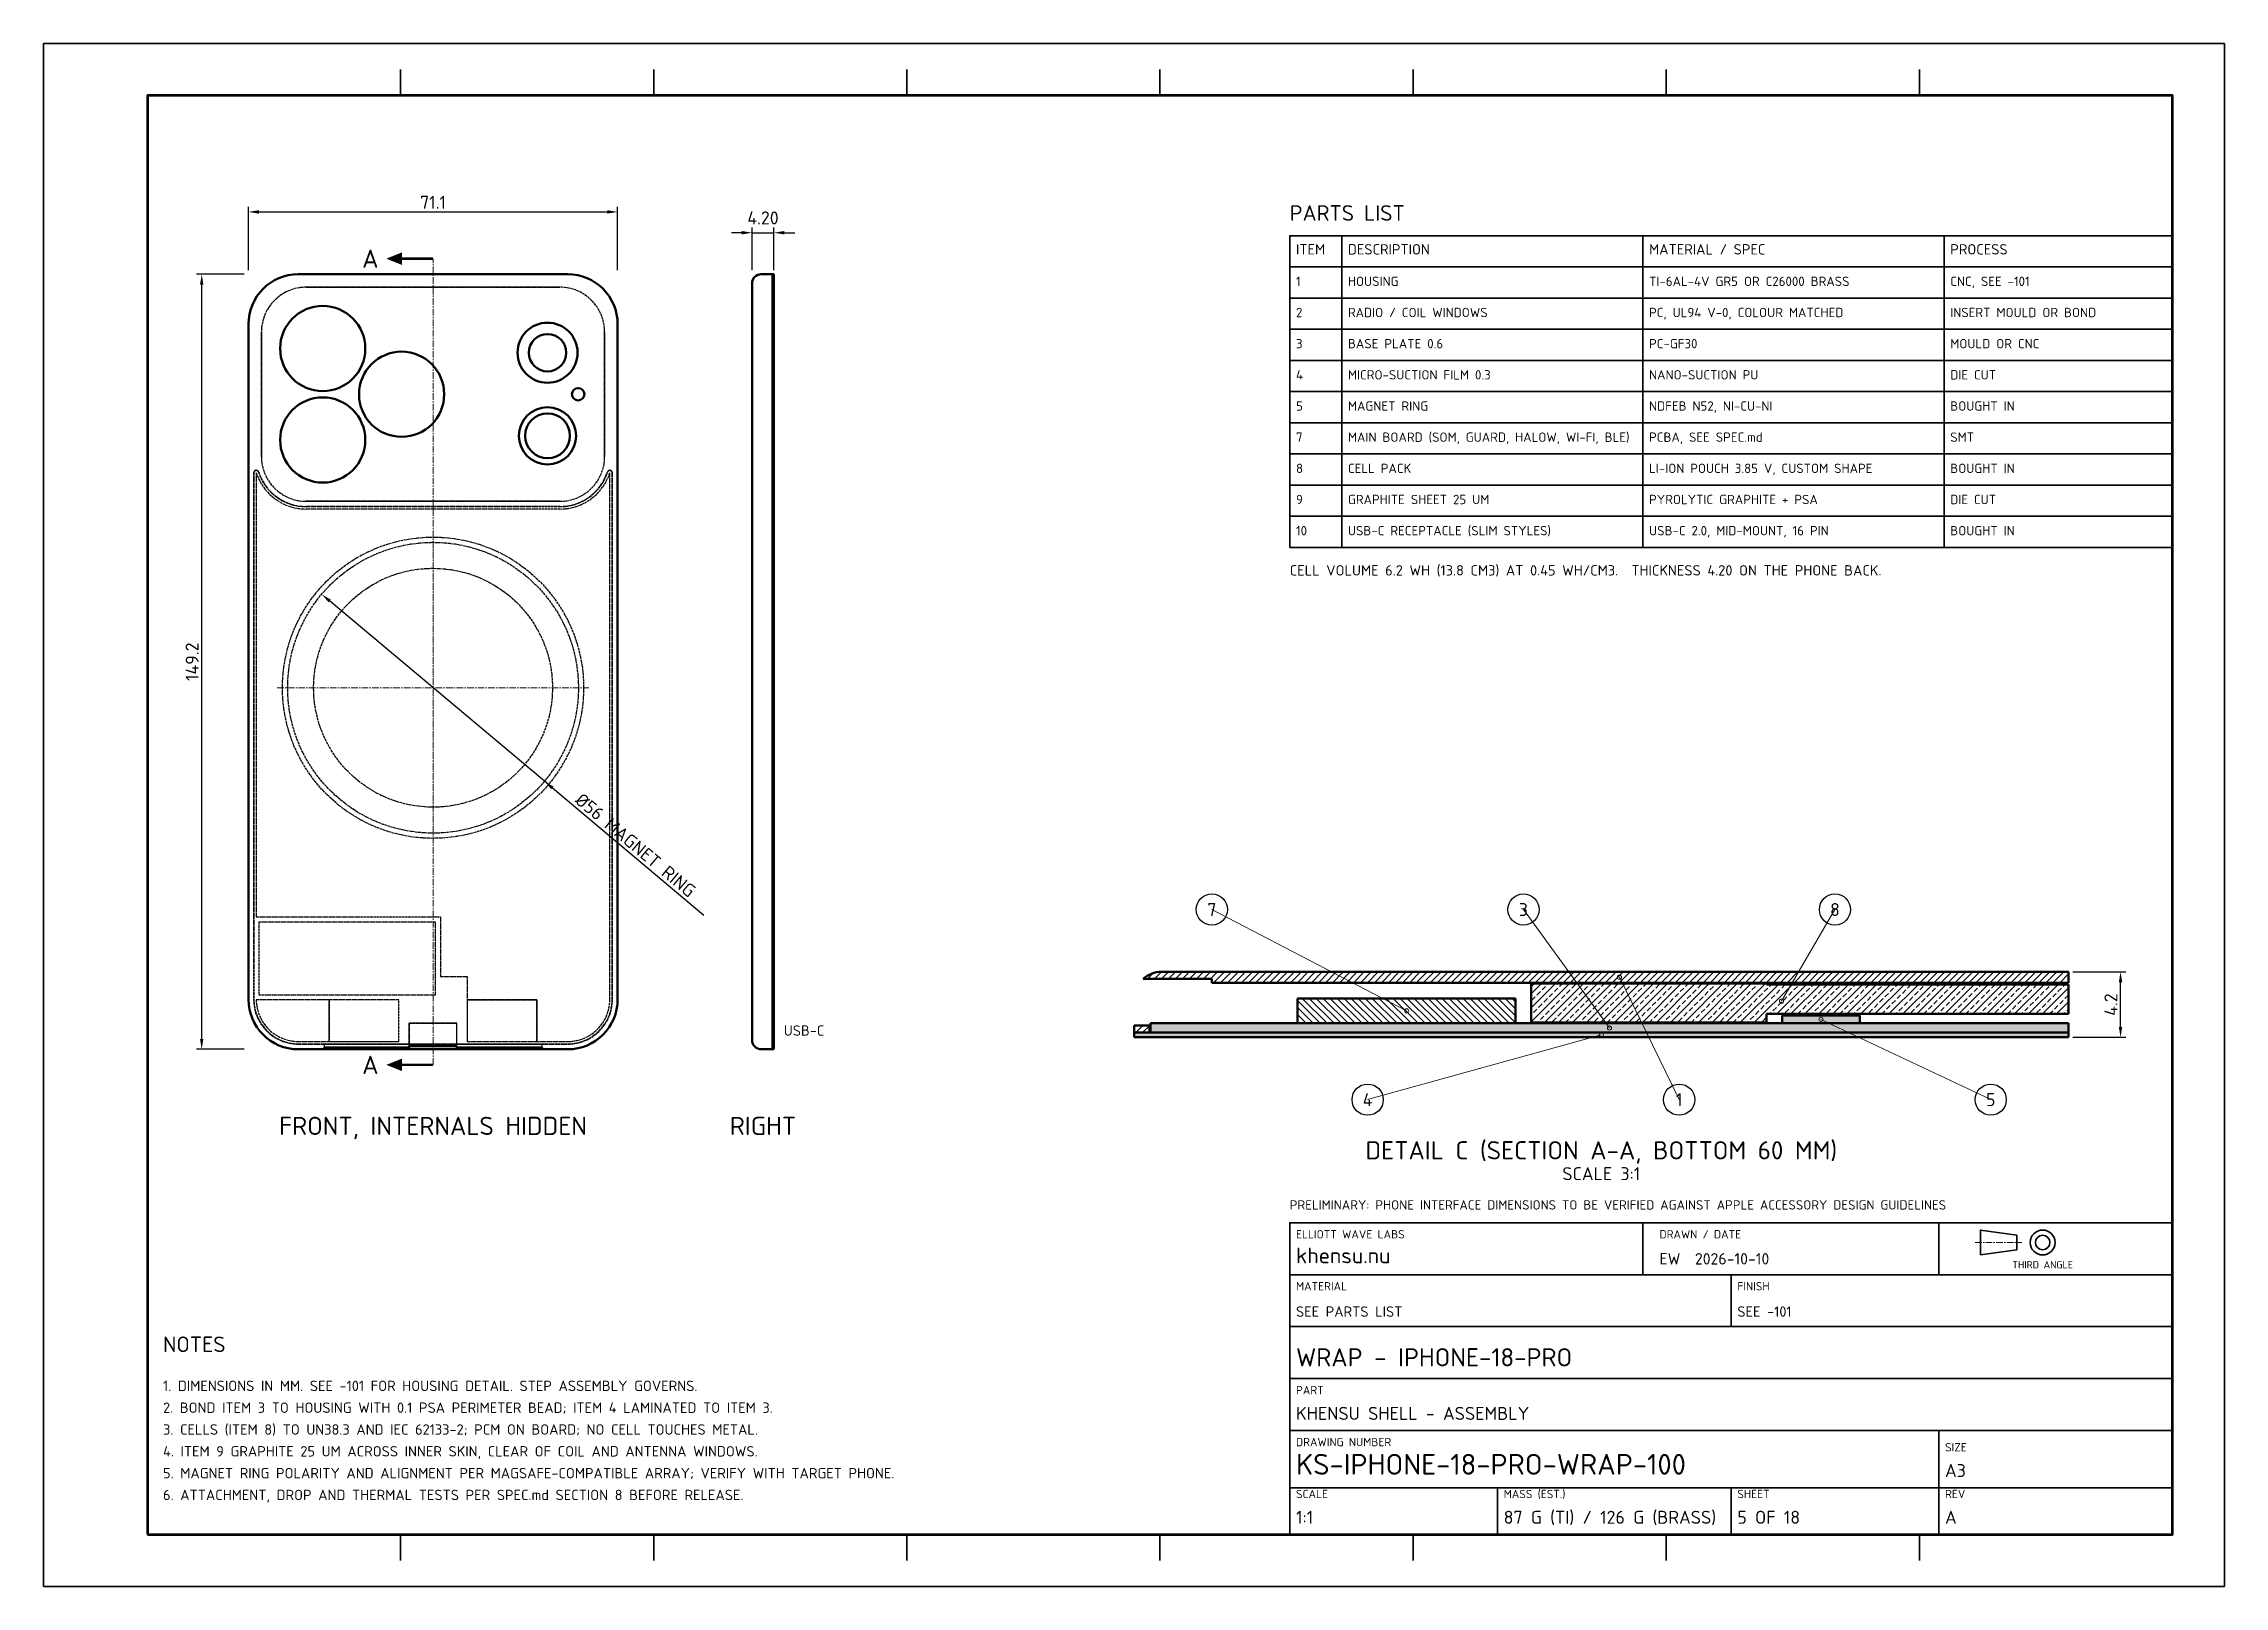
# Model space of a CAD drawing. Header units: millimetres. Extents: x 0 to 420, y 0 to 297.
import ezdxf
from ezdxf.enums import TextEntityAlignment as Align

# ---------------------------------------------------------------- set-up
doc = ezdxf.new("R2010")
doc.units = ezdxf.units.MM
doc.header["$LTSCALE"] = 0.4
doc.linetypes.add('CENTER', pattern=[5.08, 3.175, -0.635, 0.635, -0.635])
doc.linetypes.add('DASHED', pattern=[1.524, 1.27, -0.254])
for name, color, linetype, lineweight in [('BORDER', 7, 'CONTINUOUS', 70), ('CENTER', 1, 'CENTER', 18), ('DIM', 4, 'CONTINUOUS', 18), ('HATCH', 8, 'CONTINUOUS', 13), ('HIDDEN', 8, 'DASHED', 25), ('OUTLINE', 7, 'CONTINUOUS', 50), ('SECTION', 7, 'CONTINUOUS', 50), ('TEXT', 7, 'CONTINUOUS', 25), ('TITLE', 7, 'CONTINUOUS', 35)]:
    doc.layers.add(name, color=color, linetype=linetype, lineweight=lineweight)
doc.styles.add('KHENSU', font='isocpeur.ttf')
doc.dimstyles.new('KHENSU', dxfattribs={"dimtxt": 2.5, "dimasz": 2, "dimexe": 1, "dimexo": 0.8, "dimgap": 0.6, "dimtad": 1, "dimdsep": 46, "dimtxsty": 'KHENSU', "dimcen": -1.5, "dimclrd": 4, "dimclre": 4, "dimclrt": 7, "dimazin": 3, "dimtfac": 1, "dimtmove": 2, "dimatfit": 3})

msp = doc.modelspace()

# ---------------------------------------------------------------- texts
at = {"layer": 'TEXT', "style": 'KHENSU'}
for s, height, p in [('PARTS LIST', 3, (240, 262)), ('ITEM', 2, (241.2, 255.8)), ('DESCRIPTION', 2, (251.2, 255.8)), ('MATERIAL / SPEC', 2, (309.2, 255.8)), ('PROCESS', 2, (367.2, 255.8)), ('1', 1.8, (241.2, 249.8)), ('HOUSING', 1.8, (251.2, 249.8)), ('TI-6AL-4V GR5 OR C26000 BRASS', 1.8, (309.2, 249.8)), ('CNC, SEE -101', 1.8, (367.2, 249.8)), ('2', 1.8, (241.2, 243.8)), ('RADIO / COIL WINDOWS', 1.8, (251.2, 243.8)), ('PC, UL94 V-0, COLOUR MATCHED', 1.8, (309.2, 243.8)), ('INSERT MOULD OR BOND', 1.8, (367.2, 243.8)), ('3', 1.8, (241.2, 237.8)), ('BASE PLATE 0.6', 1.8, (251.2, 237.8)), ('PC-GF30', 1.8, (309.2, 237.8)), ('MOULD OR CNC', 1.8, (367.2, 237.8)), ('4', 1.8, (241.2, 231.8)), ('MICRO-SUCTION FILM 0.3', 1.8, (251.2, 231.8)), ('NANO-SUCTION PU', 1.8, (309.2, 231.8)), ('DIE CUT', 1.8, (367.2, 231.8)), ('5', 1.8, (241.2, 225.8)), ('MAGNET RING', 1.8, (251.2, 225.8)), ('NDFEB N52, NI-CU-NI', 1.8, (309.2, 225.8)), ('BOUGHT IN', 1.8, (367.2, 225.8)), ('7', 1.8, (241.2, 219.8)), ('MAIN BOARD (SOM, GUARD, HALOW, WI-FI, BLE)', 1.8, (251.2, 219.8)), ('PCBA, SEE SPEC.md', 1.8, (309.2, 219.8)), ('SMT', 1.8, (367.2, 219.8)), ('8', 1.8, (241.2, 213.8)), ('CELL PACK', 1.8, (251.2, 213.8)), ('LI-ION POUCH 3.85 V, CUSTOM SHAPE', 1.8, (309.2, 213.8)), ('BOUGHT IN', 1.8, (367.2, 213.8)), ('9', 1.8, (241.2, 207.8)), ('GRAPHITE SHEET 25 UM', 1.8, (251.2, 207.8)), ('PYROLYTIC GRAPHITE + PSA', 1.8, (309.2, 207.8)), ('DIE CUT', 1.8, (367.2, 207.8)), ('10', 1.8, (241.2, 201.8)), ('USB-C RECEPTACLE (SLIM STYLES)', 1.8, (251.2, 201.8)), ('USB-C 2.0, MID-MOUNT, 16 PIN', 1.8, (309.2, 201.8)), ('BOUGHT IN', 1.8, (367.2, 201.8)), ('CELL VOLUME 6.2 WH (13.8 CM3) AT 0.45 WH/CM3.  THICKNESS 4.20 ON THE PHONE BACK.', 2, (240, 194)), ('USB-C', 2, (142.55, 105.4)), ('khensu.nu', 3, (241.2, 61.3)), ('EW  2026-10-10', 2.2, (311.2, 61.3)), ('SEE PARTS LIST', 2, (241.2, 51.3)), ('SEE -101', 2, (326.2, 51.3)), ('NOTES', 3, (23, 44.2)), ('WRAP - IPHONE-18-PRO', 3.5, (241.2, 41.3)), ('1. DIMENSIONS IN MM. SEE -101 FOR HOUSING DETAIL. STEP ASSEMBLY GOVERNS.', 2, (23, 37)), ('2. BOND ITEM 3 TO HOUSING WITH 0.1 PSA PERIMETER BEAD; ITEM 4 LAMINATED TO ITEM 3.', 2, (23, 32.8)), ('KHENSU SHELL - ASSEMBLY', 2.5, (241.2, 31.3)), ('3. CELLS (ITEM 8) TO UN38.3 AND IEC 62133-2; PCM ON BOARD; NO CELL TOUCHES METAL.', 2, (23, 28.6)), ('4. ITEM 9 GRAPHITE 25 UM ACROSS INNER SKIN, CLEAR OF COIL AND ANTENNA WINDOWS.', 2, (23, 24.4)), ('KS-IPHONE-18-PRO-WRAP-100', 4, (241.2, 20.3)), ('5. MAGNET RING POLARITY AND ALIGNMENT PER MAGSAFE-COMPATIBLE ARRAY; VERIFY WITH TARGET PHONE.', 2, (23, 20.2)), ('A3', 2.5, (366.2, 20.3)), ('6. ATTACHMENT, DROP AND THERMAL TESTS PER SPEC.md SECTION 8 BEFORE RELEASE.', 2, (23, 16)), ('1:1', 2.5, (241.2, 11.3)), ('87 G (TI) / 126 G (BRASS)', 2.5, (281.2, 11.3)), ('5 OF 18', 2.5, (326.2, 11.3)), ('A', 2.5, (366.2, 11.3))]:
    msp.add_text(s, height=height, dxfattribs=at).set_placement(p, align=Align.BOTTOM_LEFT)
for p in [(64.5, 255.6), (64.5, 100.4)]:
    msp.add_text('A', height=3.5, dxfattribs=at).set_placement(p, align=Align.MIDDLE_RIGHT)
for s, p in [('7', (225, 130.3)), ('3', (285, 130.3)), ('8', (345, 130.3)), ('4', (255, 93.7)), ('1', (315, 93.7)), ('5', (375, 93.7))]:
    msp.add_text(s, height=2.5, dxfattribs=at).set_placement(p, align=Align.MIDDLE_CENTER)
for s, height, p in [('FRONT, INTERNALS HIDDEN', 3.5, (75, 90.4)), ('RIGHT', 3.5, (138.55, 90.4)), ('DETAIL C (SECTION A-A, BOTTOM 60 MM)', 3.5, (300, 85.7)), ('SCALE 3:1', 2.5, (300, 80.7))]:
    msp.add_text(s, height=height, dxfattribs=at).set_placement(p, align=Align.TOP_CENTER)
at = {"layer": 'TITLE', "style": 'KHENSU'}
for s, height, p in [('PRELIMINARY: PHONE INTERFACE DIMENSIONS TO BE VERIFIED AGAINST APPLE ACCESSORY DESIGN GUIDELINES', 1.8, (240, 72)), ('ELLIOTT WAVE LABS', 1.6, (241.2, 66.5)), ('DRAWN / DATE', 1.6, (311.2, 66.5)), ('MATERIAL', 1.6, (241.2, 56.5)), ('FINISH', 1.6, (326.2, 56.5)), ('PART', 1.6, (241.2, 36.5)), ('DRAWING NUMBER', 1.6, (241.2, 26.5)), ('SIZE', 1.6, (366.2, 25.5)), ('SCALE', 1.6, (241.2, 16.5)), ('MASS (EST.)', 1.6, (281.2, 16.5)), ('SHEET', 1.6, (326.2, 16.5)), ('REV', 1.6, (366.2, 16.5))]:
    msp.add_text(s, height=height, dxfattribs=at).set_placement(p, align=Align.BOTTOM_LEFT)
msp.add_text('THIRD ANGLE', height=1.4, dxfattribs=at).set_placement((385, 60.8), align=Align.BOTTOM_CENTER)

# ---------------------------------------------------------------- dimensions: what is measured, and where the dimension line sits
at = {"layer": 'DIM'}
msp.add_linear_dim(base=(39.45, 264.6), p1=(39.45, 252.6), p2=(110.55, 252.6), dimstyle='KHENSU', override={"dimlfac": 1}, dxfattribs=at).render()
msp.add_linear_dim(base=(136.45, 260.6), p1=(136.45, 252.6), p2=(140.65, 252.6), text='4.20', dimstyle='KHENSU', override={"dimlfac": 1}, dxfattribs=at).render()
for base, p1, p2, override in [((30.45, 103.4), (39.45, 103.4), (39.45, 252.6), {"dimlfac": 1}), ((400, 105.7), (390, 105.7), (390, 118.3), {"dimlfac": 0.333333})]:
    msp.add_linear_dim(base=base, p1=p1, p2=p2, angle=90, dimstyle='KHENSU', override=override, dxfattribs=at).render()
msp.add_diameter_dim_2p(p1=(53.551, 190.998), p2=(96.449, 155.002), text='<> MAGNET RING', dimstyle='KHENSU', override={"dimlfac": 1}, dxfattribs=at).render()

# ---------------------------------------------------------------- hatches: boundary and pattern name
at = {"layer": 'HATCH'}
h = msp.add_hatch(dxfattribs=at)
h.set_pattern_fill('ANSI31', color=8, scale=0.3)
h.paths.add_polyline_path([(390, 118.3), (390, 117.799), (390, 117.298), (390, 116.797), (390, 116.296), (389.595, 116.2), (389.094, 116.2), (388.593, 116.2), (388.092, 116.2), (387.591, 116.2), (387.09, 116.2), (386.589, 116.2), (386.088, 116.2), (385.587, 116.2), (385.086, 116.2), (384.585, 116.2), (384.084, 116.2), (383.584, 116.2), (383.083, 116.2), (382.582, 116.2), (382.081, 116.2), (381.58, 116.2), (381.079, 116.2), (380.578, 116.2), (380.077, 116.2), (379.576, 116.2), (379.075, 116.2), (378.574, 116.2), (378.073, 116.2), (377.572, 116.2), (377.071, 116.2), (376.57, 116.2), (376.069, 116.2), (375.568, 116.2), (375.067, 116.2), (374.566, 116.2), (374.065, 116.2), (373.564, 116.2), (373.063, 116.2), (372.562, 116.2), (372.061, 116.2), (371.56, 116.2), (371.059, 116.2), (370.558, 116.2), (370.057, 116.2), (369.556, 116.2), (369.055, 116.2), (368.554, 116.2), (368.053, 116.2), (367.552, 116.2), (367.052, 116.2), (366.551, 116.2), (366.05, 116.2), (365.549, 116.2), (365.048, 116.2), (364.547, 116.2), (364.046, 116.2), (363.545, 116.2), (363.044, 116.2), (362.543, 116.2), (362.042, 116.2), (361.541, 116.2), (361.04, 116.2), (360.539, 116.2), (360.038, 116.2), (359.537, 116.2), (359.036, 116.2), (358.535, 116.2), (358.034, 116.2), (357.533, 116.2), (357.032, 116.2), (356.531, 116.2), (356.03, 116.2), (355.529, 116.2), (355.028, 116.2), (354.527, 116.2), (354.026, 116.2), (353.525, 116.2), (353.024, 116.2), (352.523, 116.2), (352.022, 116.2), (351.521, 116.2), (351.02, 116.2), (350.52, 116.2), (350.019, 116.2), (349.518, 116.2), (349.017, 116.2), (348.516, 116.2), (348.015, 116.2), (347.514, 116.2), (347.013, 116.2), (346.512, 116.2), (346.011, 116.2), (345.51, 116.2), (345.009, 116.2), (344.508, 116.2), (344.007, 116.2), (343.506, 116.2), (343.005, 116.2), (342.504, 116.2), (342.003, 116.2), (341.502, 116.2), (341.001, 116.2), (340.5, 116.2), (339.999, 116.2), (339.498, 116.2), (338.997, 116.2), (338.496, 116.2), (337.995, 116.2), (337.494, 116.2), (336.993, 116.2), (336.492, 116.2), (335.991, 116.2), (335.49, 116.2), (334.989, 116.2), (334.488, 116.2), (333.988, 116.2), (333.487, 116.2), (332.986, 116.2), (332.485, 116.2), (331.984, 116.2), (331.483, 116.2), (330.982, 116.2), (330.481, 116.2), (329.98, 116.2), (329.479, 116.2), (328.978, 116.2), (328.477, 116.2), (327.976, 116.2), (327.475, 116.2), (326.974, 116.2), (326.473, 116.2), (325.972, 116.2), (325.471, 116.2), (324.97, 116.2), (324.469, 116.2), (323.968, 116.2), (323.467, 116.2), (322.966, 116.2), (322.465, 116.2), (321.964, 116.2), (321.463, 116.2), (320.962, 116.2), (320.461, 116.2), (319.96, 116.2), (319.459, 116.2), (318.958, 116.2), (318.457, 116.2), (317.956, 116.2), (317.456, 116.2), (316.955, 116.2), (316.454, 116.2), (315.953, 116.2), (315.452, 116.2), (314.951, 116.2), (314.45, 116.2), (313.949, 116.2), (313.448, 116.2), (312.947, 116.2), (312.446, 116.2), (311.945, 116.2), (311.444, 116.2), (310.943, 116.2), (310.442, 116.2), (309.941, 116.2), (309.44, 116.2), (308.939, 116.2), (308.438, 116.2), (307.937, 116.2), (307.436, 116.2), (306.935, 116.2), (306.434, 116.2), (305.933, 116.2), (305.432, 116.2), (304.931, 116.2), (304.43, 116.2), (303.929, 116.2), (303.428, 116.2), (302.927, 116.2), (302.426, 116.2), (301.925, 116.2), (301.424, 116.2), (300.923, 116.2), (300.423, 116.2), (299.922, 116.2), (299.421, 116.2), (298.92, 116.2), (298.419, 116.2), (297.918, 116.2), (297.417, 116.2), (296.916, 116.2), (296.415, 116.2), (295.914, 116.2), (295.413, 116.2), (294.912, 116.2), (294.411, 116.2), (293.91, 116.2), (293.409, 116.2), (292.908, 116.2), (292.407, 116.2), (291.906, 116.2), (291.405, 116.2), (290.904, 116.2), (290.403, 116.2), (289.902, 116.2), (289.401, 116.2), (288.9, 116.2), (288.399, 116.2), (287.898, 116.2), (287.397, 116.2), (286.896, 116.2), (286.395, 116.2), (285.894, 116.2), (285.393, 116.2), (284.892, 116.2), (284.391, 116.2), (283.891, 116.2), (283.39, 116.2), (282.889, 116.2), (282.388, 116.2), (281.887, 116.2), (281.386, 116.2), (280.885, 116.2), (280.384, 116.2), (279.883, 116.2), (279.382, 116.2), (278.881, 116.2), (278.38, 116.2), (277.879, 116.2), (277.378, 116.2), (276.877, 116.2), (276.376, 116.2), (275.875, 116.2), (275.374, 116.2), (274.873, 116.2), (274.372, 116.2), (273.871, 116.2), (273.37, 116.2), (272.869, 116.2), (272.368, 116.2), (271.867, 116.2), (271.366, 116.2), (270.865, 116.2), (270.364, 116.2), (269.863, 116.2), (269.362, 116.2), (268.861, 116.2), (268.36, 116.2), (267.859, 116.2), (267.359, 116.2), (266.858, 116.2), (266.357, 116.2), (265.856, 116.2), (265.355, 116.2), (264.854, 116.2), (264.353, 116.2), (263.852, 116.2), (263.351, 116.2), (262.85, 116.2), (262.349, 116.2), (261.848, 116.2), (261.347, 116.2), (260.846, 116.2), (260.345, 116.2), (259.844, 116.2), (259.343, 116.2), (258.842, 116.2), (258.341, 116.2), (257.84, 116.2), (257.339, 116.2), (256.838, 116.2), (256.337, 116.2), (255.836, 116.2), (255.335, 116.2), (254.834, 116.2), (254.333, 116.2), (253.832, 116.2), (253.331, 116.2), (252.83, 116.2), (252.329, 116.2), (251.828, 116.2), (251.327, 116.2), (250.827, 116.2), (250.326, 116.2), (249.825, 116.2), (249.324, 116.2), (248.823, 116.2), (248.322, 116.2), (247.821, 116.2), (247.32, 116.2), (246.819, 116.2), (246.318, 116.2), (245.817, 116.2), (245.316, 116.2), (244.815, 116.2), (244.314, 116.2), (243.813, 116.2), (243.312, 116.2), (242.811, 116.2), (242.31, 116.2), (241.809, 116.2), (241.308, 116.2), (240.807, 116.2), (240.306, 116.2), (239.805, 116.2), (239.304, 116.2), (238.803, 116.2), (238.302, 116.2), (237.801, 116.2), (237.3, 116.2), (236.799, 116.2), (236.298, 116.2), (235.797, 116.2), (235.296, 116.2), (234.795, 116.2), (234.295, 116.2), (233.794, 116.2), (233.293, 116.2), (232.792, 116.2), (232.291, 116.2), (231.79, 116.2), (231.289, 116.2), (230.788, 116.2), (230.287, 116.2), (229.786, 116.2), (229.285, 116.2), (228.784, 116.2), (228.283, 116.2), (227.782, 116.2), (227.281, 116.2), (226.78, 116.2), (226.279, 116.2), (225.778, 116.2), (225.277, 116.2), (225, 116.424), (225, 116.925), (224.524, 116.95), (224.023, 116.95), (223.522, 116.95), (223.021, 116.95), (222.52, 116.95), (222.019, 116.95), (221.518, 116.95), (221.017, 116.95), (220.516, 116.95), (220.015, 116.95), (219.514, 116.95), (219.013, 116.95), (218.513, 116.95), (218.012, 116.95), (217.511, 116.95), (217.01, 116.95), (216.509, 116.95), (216.008, 116.95), (215.507, 116.95), (215.006, 116.95), (214.505, 116.95), (214.004, 116.95), (213.503, 116.95), (213.002, 116.95), (212.501, 116.95), (212, 116.95), (211.931, 117.11), (212.333, 117.408), (212.762, 117.667), (213.213, 117.884), (213.683, 118.057), (214.168, 118.184), (214.662, 118.265), (215.162, 118.299), (215.663, 118.3), (216.163, 118.3), (216.664, 118.3), (217.165, 118.3), (217.666, 118.3), (218.167, 118.3), (218.668, 118.3), (219.169, 118.3), (219.67, 118.3), (220.171, 118.3), (220.672, 118.3), (221.173, 118.3), (221.674, 118.3), (222.175, 118.3), (222.676, 118.3), (223.177, 118.3), (223.678, 118.3), (224.179, 118.3), (224.68, 118.3), (225.181, 118.3), (225.682, 118.3), (226.183, 118.3), (226.684, 118.3), (227.185, 118.3), (227.686, 118.3), (228.187, 118.3), (228.688, 118.3), (229.189, 118.3), (229.69, 118.3), (230.191, 118.3), (230.692, 118.3), (231.193, 118.3), (231.694, 118.3), (232.195, 118.3), (232.695, 118.3), (233.196, 118.3), (233.697, 118.3), (234.198, 118.3), (234.699, 118.3), (235.2, 118.3), (235.701, 118.3), (236.202, 118.3), (236.703, 118.3), (237.204, 118.3), (237.705, 118.3), (238.206, 118.3), (238.707, 118.3), (239.208, 118.3), (239.709, 118.3), (240.21, 118.3), (240.711, 118.3), (241.212, 118.3), (241.713, 118.3), (242.214, 118.3), (242.715, 118.3), (243.216, 118.3), (243.717, 118.3), (244.218, 118.3), (244.719, 118.3), (245.22, 118.3), (245.721, 118.3), (246.222, 118.3), (246.723, 118.3), (247.224, 118.3), (247.725, 118.3), (248.226, 118.3), (248.727, 118.3), (249.227, 118.3), (249.728, 118.3), (250.229, 118.3), (250.73, 118.3), (251.231, 118.3), (251.732, 118.3), (252.233, 118.3), (252.734, 118.3), (253.235, 118.3), (253.736, 118.3), (254.237, 118.3), (254.738, 118.3), (255.239, 118.3), (255.74, 118.3), (256.241, 118.3), (256.742, 118.3), (257.243, 118.3), (257.744, 118.3), (258.245, 118.3), (258.746, 118.3), (259.247, 118.3), (259.748, 118.3), (260.249, 118.3), (260.75, 118.3), (261.251, 118.3), (261.752, 118.3), (262.253, 118.3), (262.754, 118.3), (263.255, 118.3), (263.756, 118.3), (264.257, 118.3), (264.758, 118.3), (265.259, 118.3), (265.759, 118.3), (266.26, 118.3), (266.761, 118.3), (267.262, 118.3), (267.763, 118.3), (268.264, 118.3), (268.765, 118.3), (269.266, 118.3), (269.767, 118.3), (270.268, 118.3), (270.769, 118.3), (271.27, 118.3), (271.771, 118.3), (272.272, 118.3), (272.773, 118.3), (273.274, 118.3), (273.775, 118.3), (274.276, 118.3), (274.777, 118.3), (275.278, 118.3), (275.779, 118.3), (276.28, 118.3), (276.781, 118.3), (277.282, 118.3), (277.783, 118.3), (278.284, 118.3), (278.785, 118.3), (279.286, 118.3), (279.787, 118.3), (280.288, 118.3), (280.789, 118.3), (281.29, 118.3), (281.791, 118.3), (282.291, 118.3), (282.792, 118.3), (283.293, 118.3), (283.794, 118.3), (284.295, 118.3), (284.796, 118.3), (285.297, 118.3), (285.798, 118.3), (286.299, 118.3), (286.8, 118.3), (287.301, 118.3), (287.802, 118.3), (288.303, 118.3), (288.804, 118.3), (289.305, 118.3), (289.806, 118.3), (290.307, 118.3), (290.808, 118.3), (291.309, 118.3), (291.81, 118.3), (292.311, 118.3), (292.812, 118.3), (293.313, 118.3), (293.814, 118.3), (294.315, 118.3), (294.816, 118.3), (295.317, 118.3), (295.818, 118.3), (296.319, 118.3), (296.82, 118.3), (297.321, 118.3), (297.822, 118.3), (298.323, 118.3), (298.823, 118.3), (299.324, 118.3), (299.825, 118.3), (300.326, 118.3), (300.827, 118.3), (301.328, 118.3), (301.829, 118.3), (302.33, 118.3), (302.831, 118.3), (303.332, 118.3), (303.833, 118.3), (304.334, 118.3), (304.835, 118.3), (305.336, 118.3), (305.837, 118.3), (306.338, 118.3), (306.839, 118.3), (307.34, 118.3), (307.841, 118.3), (308.342, 118.3), (308.843, 118.3), (309.344, 118.3), (309.845, 118.3), (310.346, 118.3), (310.847, 118.3), (311.348, 118.3), (311.849, 118.3), (312.35, 118.3), (312.851, 118.3), (313.352, 118.3), (313.853, 118.3), (314.354, 118.3), (314.855, 118.3), (315.356, 118.3), (315.856, 118.3), (316.357, 118.3), (316.858, 118.3), (317.359, 118.3), (317.86, 118.3), (318.361, 118.3), (318.862, 118.3), (319.363, 118.3), (319.864, 118.3), (320.365, 118.3), (320.866, 118.3), (321.367, 118.3), (321.868, 118.3), (322.369, 118.3), (322.87, 118.3), (323.371, 118.3), (323.872, 118.3), (324.373, 118.3), (324.874, 118.3), (325.375, 118.3), (325.876, 118.3), (326.377, 118.3), (326.878, 118.3), (327.379, 118.3), (327.88, 118.3), (328.381, 118.3), (328.882, 118.3), (329.383, 118.3), (329.884, 118.3), (330.385, 118.3), (330.886, 118.3), (331.387, 118.3), (331.888, 118.3), (332.388, 118.3), (332.889, 118.3), (333.39, 118.3), (333.891, 118.3), (334.392, 118.3), (334.893, 118.3), (335.394, 118.3), (335.895, 118.3), (336.396, 118.3), (336.897, 118.3), (337.398, 118.3), (337.899, 118.3), (338.4, 118.3), (338.901, 118.3), (339.402, 118.3), (339.903, 118.3), (340.404, 118.3), (340.905, 118.3), (341.406, 118.3), (341.907, 118.3), (342.408, 118.3), (342.909, 118.3), (343.41, 118.3), (343.911, 118.3), (344.412, 118.3), (344.913, 118.3), (345.414, 118.3), (345.915, 118.3), (346.416, 118.3), (346.917, 118.3), (347.418, 118.3), (347.919, 118.3), (348.42, 118.3), (348.92, 118.3), (349.421, 118.3), (349.922, 118.3), (350.423, 118.3), (350.924, 118.3), (351.425, 118.3), (351.926, 118.3), (352.427, 118.3), (352.928, 118.3), (353.429, 118.3), (353.93, 118.3), (354.431, 118.3), (354.932, 118.3), (355.433, 118.3), (355.934, 118.3), (356.435, 118.3), (356.936, 118.3), (357.437, 118.3), (357.938, 118.3), (358.439, 118.3), (358.94, 118.3), (359.441, 118.3), (359.942, 118.3), (360.443, 118.3), (360.944, 118.3), (361.445, 118.3), (361.946, 118.3), (362.447, 118.3), (362.948, 118.3), (363.449, 118.3), (363.95, 118.3), (364.451, 118.3), (364.952, 118.3), (365.452, 118.3), (365.953, 118.3), (366.454, 118.3), (366.955, 118.3), (367.456, 118.3), (367.957, 118.3), (368.458, 118.3), (368.959, 118.3), (369.46, 118.3), (369.961, 118.3), (370.462, 118.3), (370.963, 118.3), (371.464, 118.3), (371.965, 118.3), (372.466, 118.3), (372.967, 118.3), (373.468, 118.3), (373.969, 118.3), (374.47, 118.3), (374.971, 118.3), (375.472, 118.3), (375.973, 118.3), (376.474, 118.3), (376.975, 118.3), (377.476, 118.3), (377.977, 118.3), (378.478, 118.3), (378.979, 118.3), (379.48, 118.3), (379.981, 118.3), (380.482, 118.3), (380.983, 118.3), (381.484, 118.3), (381.984, 118.3), (382.485, 118.3), (382.986, 118.3), (383.487, 118.3), (383.988, 118.3), (384.489, 118.3), (384.99, 118.3), (385.491, 118.3), (385.992, 118.3), (386.493, 118.3), (386.994, 118.3), (387.495, 118.3), (387.996, 118.3), (388.497, 118.3), (388.998, 118.3), (389.499, 118.3), (390, 118.3)])
h = msp.add_hatch(dxfattribs=at)
h.set_pattern_fill('ANSI33', color=8, scale=0.3)
h.paths.add_polyline_path([(390, 115.9), (390, 115.398), (390, 114.895), (390, 114.393), (390, 113.891), (390, 113.389), (390, 112.886), (390, 112.384), (390, 111.882), (390, 111.38), (390, 110.877), (390, 110.375), (389.673, 110.2), (389.171, 110.2), (388.668, 110.2), (388.166, 110.2), (387.664, 110.2), (387.162, 110.2), (386.659, 110.2), (386.157, 110.2), (385.655, 110.2), (385.152, 110.2), (384.65, 110.2), (384.148, 110.2), (383.646, 110.2), (383.143, 110.2), (382.641, 110.2), (382.139, 110.2), (381.637, 110.2), (381.134, 110.2), (380.632, 110.2), (380.13, 110.2), (379.628, 110.2), (379.125, 110.2), (378.623, 110.2), (378.121, 110.2), (377.619, 110.2), (377.116, 110.2), (376.614, 110.2), (376.112, 110.2), (375.61, 110.2), (375.107, 110.2), (374.605, 110.2), (374.103, 110.2), (373.6, 110.2), (373.098, 110.2), (372.596, 110.2), (372.094, 110.2), (371.591, 110.2), (371.089, 110.2), (370.587, 110.2), (370.085, 110.2), (369.582, 110.2), (369.08, 110.2), (368.578, 110.2), (368.076, 110.2), (367.573, 110.2), (367.071, 110.2), (366.569, 110.2), (366.067, 110.2), (365.564, 110.2), (365.062, 110.2), (364.56, 110.2), (364.057, 110.2), (363.555, 110.2), (363.053, 110.2), (362.551, 110.2), (362.048, 110.2), (361.546, 110.2), (361.044, 110.2), (360.542, 110.2), (360.039, 110.2), (359.537, 110.2), (359.035, 110.2), (358.533, 110.2), (358.03, 110.2), (357.528, 110.2), (357.026, 110.2), (356.524, 110.2), (356.021, 110.2), (355.519, 110.2), (355.017, 110.2), (354.514, 110.2), (354.012, 110.2), (353.51, 110.2), (353.008, 110.2), (352.505, 110.2), (352.003, 110.2), (351.501, 110.2), (350.999, 110.2), (350.496, 110.2), (349.994, 110.2), (349.492, 110.2), (348.99, 110.2), (348.487, 110.2), (347.985, 110.2), (347.483, 110.2), (346.981, 110.2), (346.478, 110.2), (345.976, 110.2), (345.474, 110.2), (344.971, 110.2), (344.469, 110.2), (343.967, 110.2), (343.465, 110.2), (342.962, 110.2), (342.46, 110.2), (341.958, 110.2), (341.456, 110.2), (340.953, 110.2), (340.451, 110.2), (339.949, 110.2), (339.447, 110.2), (338.944, 110.2), (338.442, 110.2), (337.94, 110.2), (337.438, 110.2), (336.935, 110.2), (336.433, 110.2), (335.931, 110.2), (335.429, 110.2), (334.926, 110.2), (334.424, 110.2), (333.922, 110.2), (333.419, 110.2), (332.917, 110.2), (332.415, 110.2), (331.913, 110.2), (331.8, 109.81), (331.8, 109.308), (331.8, 108.806), (331.554, 108.55), (331.051, 108.55), (330.549, 108.55), (330.047, 108.55), (329.545, 108.55), (329.042, 108.55), (328.54, 108.55), (328.038, 108.55), (327.536, 108.55), (327.033, 108.55), (326.531, 108.55), (326.029, 108.55), (325.526, 108.55), (325.024, 108.55), (324.522, 108.55), (324.02, 108.55), (323.517, 108.55), (323.015, 108.55), (322.513, 108.55), (322.011, 108.55), (321.508, 108.55), (321.006, 108.55), (320.504, 108.55), (320.002, 108.55), (319.499, 108.55), (318.997, 108.55), (318.495, 108.55), (317.993, 108.55), (317.49, 108.55), (316.988, 108.55), (316.486, 108.55), (315.983, 108.55), (315.481, 108.55), (314.979, 108.55), (314.477, 108.55), (313.974, 108.55), (313.472, 108.55), (312.97, 108.55), (312.468, 108.55), (311.965, 108.55), (311.463, 108.55), (310.961, 108.55), (310.459, 108.55), (309.956, 108.55), (309.454, 108.55), (308.952, 108.55), (308.45, 108.55), (307.947, 108.55), (307.445, 108.55), (306.943, 108.55), (306.44, 108.55), (305.938, 108.55), (305.436, 108.55), (304.934, 108.55), (304.431, 108.55), (303.929, 108.55), (303.427, 108.55), (302.925, 108.55), (302.422, 108.55), (301.92, 108.55), (301.418, 108.55), (300.916, 108.55), (300.413, 108.55), (299.911, 108.55), (299.409, 108.55), (298.907, 108.55), (298.404, 108.55), (297.902, 108.55), (297.4, 108.55), (296.898, 108.55), (296.395, 108.55), (295.893, 108.55), (295.391, 108.55), (294.888, 108.55), (294.386, 108.55), (293.884, 108.55), (293.382, 108.55), (292.879, 108.55), (292.377, 108.55), (291.875, 108.55), (291.373, 108.55), (290.87, 108.55), (290.368, 108.55), (289.866, 108.55), (289.364, 108.55), (288.861, 108.55), (288.359, 108.55), (287.857, 108.55), (287.355, 108.55), (286.852, 108.55), (286.5, 108.7), (286.5, 109.202), (286.5, 109.705), (286.5, 110.207), (286.5, 110.709), (286.5, 111.211), (286.5, 111.714), (286.5, 112.216), (286.5, 112.718), (286.5, 113.22), (286.5, 113.723), (286.5, 114.225), (286.5, 114.727), (286.5, 115.229), (286.5, 115.732), (286.684, 116.05), (287.186, 116.05), (287.688, 116.05), (288.191, 116.05), (288.693, 116.05), (289.195, 116.05), (289.698, 116.05), (290.2, 116.05), (290.702, 116.05), (291.204, 116.05), (291.707, 116.05), (292.209, 116.05), (292.711, 116.05), (293.213, 116.05), (293.716, 116.05), (294.218, 116.05), (294.72, 116.05), (295.222, 116.05), (295.725, 116.05), (296.227, 116.05), (296.729, 116.05), (297.231, 116.05), (297.734, 116.05), (298.236, 116.05), (298.738, 116.05), (299.24, 116.05), (299.743, 116.05), (300.245, 116.05), (300.747, 116.05), (301.25, 116.05), (301.752, 116.05), (302.254, 116.05), (302.756, 116.05), (303.259, 116.05), (303.761, 116.05), (304.263, 116.05), (304.765, 116.05), (305.268, 116.05), (305.77, 116.05), (306.272, 116.05), (306.774, 116.05), (307.277, 116.05), (307.779, 116.05), (308.281, 116.05), (308.783, 116.05), (309.286, 116.05), (309.788, 116.05), (310.29, 116.05), (310.793, 116.05), (311.295, 116.05), (311.797, 116.05), (312.299, 116.05), (312.802, 116.05), (313.304, 116.05), (313.806, 116.05), (314.308, 116.05), (314.811, 116.05), (315.313, 116.05), (315.815, 116.05), (316.317, 116.05), (316.82, 116.05), (317.322, 116.05), (317.824, 116.05), (318.326, 116.05), (318.829, 116.05), (319.331, 116.05), (319.833, 116.05), (320.336, 116.05), (320.838, 116.05), (321.34, 116.05), (321.842, 116.05), (322.345, 116.05), (322.847, 116.05), (323.349, 116.05), (323.851, 116.05), (324.354, 116.05), (324.856, 116.05), (325.358, 116.05), (325.86, 116.05), (326.363, 116.05), (326.865, 116.05), (327.367, 116.05), (327.869, 116.05), (328.372, 116.05), (328.874, 116.05), (329.376, 116.05), (329.879, 116.05), (330.381, 116.05), (330.883, 116.05), (331.385, 116.05), (331.8, 115.962), (332.24, 115.9), (332.742, 115.9), (333.244, 115.9), (333.747, 115.9), (334.249, 115.9), (334.751, 115.9), (335.253, 115.9), (335.756, 115.9), (336.258, 115.9), (336.76, 115.9), (337.262, 115.9), (337.765, 115.9), (338.267, 115.9), (338.769, 115.9), (339.271, 115.9), (339.774, 115.9), (340.276, 115.9), (340.778, 115.9), (341.281, 115.9), (341.783, 115.9), (342.285, 115.9), (342.787, 115.9), (343.29, 115.9), (343.792, 115.9), (344.294, 115.9), (344.796, 115.9), (345.299, 115.9), (345.801, 115.9), (346.303, 115.9), (346.805, 115.9), (347.308, 115.9), (347.81, 115.9), (348.312, 115.9), (348.814, 115.9), (349.317, 115.9), (349.819, 115.9), (350.321, 115.9), (350.824, 115.9), (351.326, 115.9), (351.828, 115.9), (352.33, 115.9), (352.833, 115.9), (353.335, 115.9), (353.837, 115.9), (354.339, 115.9), (354.842, 115.9), (355.344, 115.9), (355.846, 115.9), (356.348, 115.9), (356.851, 115.9), (357.353, 115.9), (357.855, 115.9), (358.357, 115.9), (358.86, 115.9), (359.362, 115.9), (359.864, 115.9), (360.367, 115.9), (360.869, 115.9), (361.371, 115.9), (361.873, 115.9), (362.376, 115.9), (362.878, 115.9), (363.38, 115.9), (363.882, 115.9), (364.385, 115.9), (364.887, 115.9), (365.389, 115.9), (365.891, 115.9), (366.394, 115.9), (366.896, 115.9), (367.398, 115.9), (367.9, 115.9), (368.403, 115.9), (368.905, 115.9), (369.407, 115.9), (369.91, 115.9), (370.412, 115.9), (370.914, 115.9), (371.416, 115.9), (371.919, 115.9), (372.421, 115.9), (372.923, 115.9), (373.425, 115.9), (373.928, 115.9), (374.43, 115.9), (374.932, 115.9), (375.434, 115.9), (375.937, 115.9), (376.439, 115.9), (376.941, 115.9), (377.443, 115.9), (377.946, 115.9), (378.448, 115.9), (378.95, 115.9), (379.452, 115.9), (379.955, 115.9), (380.457, 115.9), (380.959, 115.9), (381.462, 115.9), (381.964, 115.9), (382.466, 115.9), (382.968, 115.9), (383.471, 115.9), (383.973, 115.9), (384.475, 115.9), (384.977, 115.9), (385.48, 115.9), (385.982, 115.9), (386.484, 115.9), (386.986, 115.9), (387.489, 115.9), (387.991, 115.9), (388.493, 115.9), (388.995, 115.9), (389.498, 115.9), (390, 115.9)])
h = msp.add_hatch(dxfattribs=at)
h.set_pattern_fill('ANSI31', color=8, scale=0.3, angle=90)
h.paths.add_polyline_path([(241.5, 113.2), (242.003, 113.2), (242.506, 113.2), (243.01, 113.2), (243.513, 113.2), (244.016, 113.2), (244.519, 113.2), (245.023, 113.2), (245.526, 113.2), (246.029, 113.2), (246.532, 113.2), (247.035, 113.2), (247.539, 113.2), (248.042, 113.2), (248.545, 113.2), (249.048, 113.2), (249.552, 113.2), (250.055, 113.2), (250.558, 113.2), (251.061, 113.2), (251.565, 113.2), (252.068, 113.2), (252.571, 113.2), (253.074, 113.2), (253.577, 113.2), (254.081, 113.2), (254.584, 113.2), (255.087, 113.2), (255.59, 113.2), (256.094, 113.2), (256.597, 113.2), (257.1, 113.2), (257.603, 113.2), (258.106, 113.2), (258.61, 113.2), (259.113, 113.2), (259.616, 113.2), (260.119, 113.2), (260.623, 113.2), (261.126, 113.2), (261.629, 113.2), (262.132, 113.2), (262.635, 113.2), (263.139, 113.2), (263.642, 113.2), (264.145, 113.2), (264.648, 113.2), (265.152, 113.2), (265.655, 113.2), (266.158, 113.2), (266.661, 113.2), (267.165, 113.2), (267.668, 113.2), (268.171, 113.2), (268.674, 113.2), (269.177, 113.2), (269.681, 113.2), (270.184, 113.2), (270.687, 113.2), (271.19, 113.2), (271.694, 113.2), (272.197, 113.2), (272.7, 113.2), (273.203, 113.2), (273.706, 113.2), (274.21, 113.2), (274.713, 113.2), (275.216, 113.2), (275.719, 113.2), (276.223, 113.2), (276.726, 113.2), (277.229, 113.2), (277.732, 113.2), (278.235, 113.2), (278.739, 113.2), (279.242, 113.2), (279.745, 113.2), (280.248, 113.2), (280.752, 113.2), (281.255, 113.2), (281.758, 113.2), (282.261, 113.2), (282.765, 113.2), (283.268, 113.2), (283.5, 112.929), (283.5, 112.426), (283.5, 111.923), (283.5, 111.419), (283.5, 110.916), (283.5, 110.413), (283.5, 109.91), (283.5, 109.406), (283.5, 108.903), (283.5, 108.4), (282.997, 108.4), (282.494, 108.4), (281.99, 108.4), (281.487, 108.4), (280.984, 108.4), (280.481, 108.4), (279.977, 108.4), (279.474, 108.4), (278.971, 108.4), (278.468, 108.4), (277.965, 108.4), (277.461, 108.4), (276.958, 108.4), (276.455, 108.4), (275.952, 108.4), (275.448, 108.4), (274.945, 108.4), (274.442, 108.4), (273.939, 108.4), (273.435, 108.4), (272.932, 108.4), (272.429, 108.4), (271.926, 108.4), (271.423, 108.4), (270.919, 108.4), (270.416, 108.4), (269.913, 108.4), (269.41, 108.4), (268.906, 108.4), (268.403, 108.4), (267.9, 108.4), (267.397, 108.4), (266.894, 108.4), (266.39, 108.4), (265.887, 108.4), (265.384, 108.4), (264.881, 108.4), (264.377, 108.4), (263.874, 108.4), (263.371, 108.4), (262.868, 108.4), (262.365, 108.4), (261.861, 108.4), (261.358, 108.4), (260.855, 108.4), (260.352, 108.4), (259.848, 108.4), (259.345, 108.4), (258.842, 108.4), (258.339, 108.4), (257.835, 108.4), (257.332, 108.4), (256.829, 108.4), (256.326, 108.4), (255.823, 108.4), (255.319, 108.4), (254.816, 108.4), (254.313, 108.4), (253.81, 108.4), (253.306, 108.4), (252.803, 108.4), (252.3, 108.4), (251.797, 108.4), (251.294, 108.4), (250.79, 108.4), (250.287, 108.4), (249.784, 108.4), (249.281, 108.4), (248.777, 108.4), (248.274, 108.4), (247.771, 108.4), (247.268, 108.4), (246.765, 108.4), (246.261, 108.4), (245.758, 108.4), (245.255, 108.4), (244.752, 108.4), (244.248, 108.4), (243.745, 108.4), (243.242, 108.4), (242.739, 108.4), (242.235, 108.4), (241.732, 108.4), (241.5, 108.671), (241.5, 109.174), (241.5, 109.677), (241.5, 110.181), (241.5, 110.684), (241.5, 111.187), (241.5, 111.69), (241.5, 112.194), (241.5, 112.697), (241.5, 113.2)])
h = msp.add_hatch(color=8, dxfattribs=at)
h.dxf.hatch_style = 1
h.paths.add_polyline_path([(334.8, 109.9), (335.308, 109.9), (335.815, 109.9), (336.323, 109.9), (336.831, 109.9), (337.338, 109.9), (337.846, 109.9), (338.354, 109.9), (338.862, 109.9), (339.369, 109.9), (339.877, 109.9), (340.385, 109.9), (340.892, 109.9), (341.4, 109.9), (341.908, 109.9), (342.415, 109.9), (342.923, 109.9), (343.431, 109.9), (343.938, 109.9), (344.446, 109.9), (344.954, 109.9), (345.462, 109.9), (345.969, 109.9), (346.477, 109.9), (346.985, 109.9), (347.492, 109.9), (348, 109.9), (348.508, 109.9), (349.015, 109.9), (349.523, 109.9), (349.8, 109.669), (349.8, 109.162), (349.8, 108.654), (349.546, 108.4), (349.038, 108.4), (348.531, 108.4), (348.023, 108.4), (347.515, 108.4), (347.008, 108.4), (346.5, 108.4), (345.992, 108.4), (345.485, 108.4), (344.977, 108.4), (344.469, 108.4), (343.962, 108.4), (343.454, 108.4), (342.946, 108.4), (342.438, 108.4), (341.931, 108.4), (341.423, 108.4), (340.915, 108.4), (340.408, 108.4), (339.9, 108.4), (339.392, 108.4), (338.885, 108.4), (338.377, 108.4), (337.869, 108.4), (337.362, 108.4), (336.854, 108.4), (336.346, 108.4), (335.838, 108.4), (335.331, 108.4), (334.823, 108.4), (334.8, 108.885), (334.8, 109.392), (334.8, 109.9)])
h = msp.add_hatch(dxfattribs=at)
h.set_pattern_fill('ANSI31', color=8, scale=0.3)
h.paths.add_polyline_path([(210, 107.95), (210.185, 107.95), (210.37, 107.95), (210.555, 107.95), (210.74, 107.95), (210.926, 107.95), (211.111, 107.95), (211.296, 107.95), (211.481, 107.95), (211.666, 107.95), (211.851, 107.95), (212.036, 107.95), (212.221, 107.95), (212.406, 107.95), (212.591, 107.95), (212.777, 107.95), (212.962, 107.95), (213, 107.803), (213, 107.618), (213, 107.433), (213, 107.248), (213, 107.063), (213, 106.878), (213, 106.693), (212.907, 106.6), (212.722, 106.6), (212.537, 106.6), (212.352, 106.6), (212.167, 106.6), (211.982, 106.6), (211.797, 106.6), (211.612, 106.6), (211.427, 106.6), (211.241, 106.6), (211.056, 106.6), (210.871, 106.6), (210.686, 106.6), (210.501, 106.6), (210.316, 106.6), (210.131, 106.6), (210, 106.654), (210, 106.839), (210, 107.024), (210, 107.21), (210, 107.395), (210, 107.58), (210, 107.765), (210, 107.95)])
h = msp.add_hatch(color=8, dxfattribs=at)
h.dxf.hatch_style = 1
h.paths.add_polyline_path([(390, 106.6), (390, 106.099), (389.898, 105.7), (389.397, 105.7), (388.896, 105.7), (388.394, 105.7), (387.893, 105.7), (387.392, 105.7), (386.891, 105.7), (386.39, 105.7), (385.889, 105.7), (385.388, 105.7), (384.887, 105.7), (384.386, 105.7), (383.884, 105.7), (383.383, 105.7), (382.882, 105.7), (382.381, 105.7), (381.88, 105.7), (381.379, 105.7), (380.878, 105.7), (380.377, 105.7), (379.876, 105.7), (379.375, 105.7), (378.873, 105.7), (378.372, 105.7), (377.871, 105.7), (377.37, 105.7), (376.869, 105.7), (376.368, 105.7), (375.867, 105.7), (375.366, 105.7), (374.865, 105.7), (374.363, 105.7), (373.862, 105.7), (373.361, 105.7), (372.86, 105.7), (372.359, 105.7), (371.858, 105.7), (371.357, 105.7), (370.856, 105.7), (370.355, 105.7), (369.853, 105.7), (369.352, 105.7), (368.851, 105.7), (368.35, 105.7), (367.849, 105.7), (367.348, 105.7), (366.847, 105.7), (366.346, 105.7), (365.845, 105.7), (365.343, 105.7), (364.842, 105.7), (364.341, 105.7), (363.84, 105.7), (363.339, 105.7), (362.838, 105.7), (362.337, 105.7), (361.836, 105.7), (361.335, 105.7), (360.834, 105.7), (360.332, 105.7), (359.831, 105.7), (359.33, 105.7), (358.829, 105.7), (358.328, 105.7), (357.827, 105.7), (357.326, 105.7), (356.825, 105.7), (356.324, 105.7), (355.822, 105.7), (355.321, 105.7), (354.82, 105.7), (354.319, 105.7), (353.818, 105.7), (353.317, 105.7), (352.816, 105.7), (352.315, 105.7), (351.814, 105.7), (351.312, 105.7), (350.811, 105.7), (350.31, 105.7), (349.809, 105.7), (349.308, 105.7), (348.807, 105.7), (348.306, 105.7), (347.805, 105.7), (347.304, 105.7), (346.802, 105.7), (346.301, 105.7), (345.8, 105.7), (345.299, 105.7), (344.798, 105.7), (344.297, 105.7), (343.796, 105.7), (343.295, 105.7), (342.794, 105.7), (342.293, 105.7), (341.791, 105.7), (341.29, 105.7), (340.789, 105.7), (340.288, 105.7), (339.787, 105.7), (339.286, 105.7), (338.785, 105.7), (338.284, 105.7), (337.783, 105.7), (337.281, 105.7), (336.78, 105.7), (336.279, 105.7), (335.778, 105.7), (335.277, 105.7), (334.776, 105.7), (334.275, 105.7), (333.774, 105.7), (333.273, 105.7), (332.771, 105.7), (332.27, 105.7), (331.769, 105.7), (331.268, 105.7), (330.767, 105.7), (330.266, 105.7), (329.765, 105.7), (329.264, 105.7), (328.763, 105.7), (328.261, 105.7), (327.76, 105.7), (327.259, 105.7), (326.758, 105.7), (326.257, 105.7), (325.756, 105.7), (325.255, 105.7), (324.754, 105.7), (324.253, 105.7), (323.752, 105.7), (323.25, 105.7), (322.749, 105.7), (322.248, 105.7), (321.747, 105.7), (321.246, 105.7), (320.745, 105.7), (320.244, 105.7), (319.743, 105.7), (319.242, 105.7), (318.74, 105.7), (318.239, 105.7), (317.738, 105.7), (317.237, 105.7), (316.736, 105.7), (316.235, 105.7), (315.734, 105.7), (315.233, 105.7), (314.732, 105.7), (314.23, 105.7), (313.729, 105.7), (313.228, 105.7), (312.727, 105.7), (312.226, 105.7), (311.725, 105.7), (311.224, 105.7), (310.723, 105.7), (310.222, 105.7), (309.72, 105.7), (309.219, 105.7), (308.718, 105.7), (308.217, 105.7), (307.716, 105.7), (307.215, 105.7), (306.714, 105.7), (306.213, 105.7), (305.712, 105.7), (305.211, 105.7), (304.709, 105.7), (304.208, 105.7), (303.707, 105.7), (303.206, 105.7), (302.705, 105.7), (302.204, 105.7), (301.703, 105.7), (301.202, 105.7), (300.701, 105.7), (300.199, 105.7), (299.698, 105.7), (299.197, 105.7), (298.696, 105.7), (298.195, 105.7), (297.694, 105.7), (297.193, 105.7), (296.692, 105.7), (296.191, 105.7), (295.689, 105.7), (295.188, 105.7), (294.687, 105.7), (294.186, 105.7), (293.685, 105.7), (293.184, 105.7), (292.683, 105.7), (292.182, 105.7), (291.681, 105.7), (291.18, 105.7), (290.678, 105.7), (290.177, 105.7), (289.676, 105.7), (289.175, 105.7), (288.674, 105.7), (288.173, 105.7), (287.672, 105.7), (287.171, 105.7), (286.67, 105.7), (286.168, 105.7), (285.667, 105.7), (285.166, 105.7), (284.665, 105.7), (284.164, 105.7), (283.663, 105.7), (283.162, 105.7), (282.661, 105.7), (282.16, 105.7), (281.658, 105.7), (281.157, 105.7), (280.656, 105.7), (280.155, 105.7), (279.654, 105.7), (279.153, 105.7), (278.652, 105.7), (278.151, 105.7), (277.65, 105.7), (277.148, 105.7), (276.647, 105.7), (276.146, 105.7), (275.645, 105.7), (275.144, 105.7), (274.643, 105.7), (274.142, 105.7), (273.641, 105.7), (273.14, 105.7), (272.639, 105.7), (272.137, 105.7), (271.636, 105.7), (271.135, 105.7), (270.634, 105.7), (270.133, 105.7), (269.632, 105.7), (269.131, 105.7), (268.63, 105.7), (268.129, 105.7), (267.627, 105.7), (267.126, 105.7), (266.625, 105.7), (266.124, 105.7), (265.623, 105.7), (265.122, 105.7), (264.621, 105.7), (264.12, 105.7), (263.619, 105.7), (263.117, 105.7), (262.616, 105.7), (262.115, 105.7), (261.614, 105.7), (261.113, 105.7), (260.612, 105.7), (260.111, 105.7), (259.61, 105.7), (259.109, 105.7), (258.607, 105.7), (258.106, 105.7), (257.605, 105.7), (257.104, 105.7), (256.603, 105.7), (256.102, 105.7), (255.601, 105.7), (255.1, 105.7), (254.599, 105.7), (254.098, 105.7), (253.596, 105.7), (253.095, 105.7), (252.594, 105.7), (252.093, 105.7), (251.592, 105.7), (251.091, 105.7), (250.59, 105.7), (250.089, 105.7), (249.588, 105.7), (249.086, 105.7), (248.585, 105.7), (248.084, 105.7), (247.583, 105.7), (247.082, 105.7), (246.581, 105.7), (246.08, 105.7), (245.579, 105.7), (245.078, 105.7), (244.576, 105.7), (244.075, 105.7), (243.574, 105.7), (243.073, 105.7), (242.572, 105.7), (242.071, 105.7), (241.57, 105.7), (241.069, 105.7), (240.568, 105.7), (240.066, 105.7), (239.565, 105.7), (239.064, 105.7), (238.563, 105.7), (238.062, 105.7), (237.561, 105.7), (237.06, 105.7), (236.559, 105.7), (236.058, 105.7), (235.557, 105.7), (235.055, 105.7), (234.554, 105.7), (234.053, 105.7), (233.552, 105.7), (233.051, 105.7), (232.55, 105.7), (232.049, 105.7), (231.548, 105.7), (231.047, 105.7), (230.545, 105.7), (230.044, 105.7), (229.543, 105.7), (229.042, 105.7), (228.541, 105.7), (228.04, 105.7), (227.539, 105.7), (227.038, 105.7), (226.537, 105.7), (226.035, 105.7), (225.534, 105.7), (225.033, 105.7), (224.532, 105.7), (224.031, 105.7), (223.53, 105.7), (223.029, 105.7), (222.528, 105.7), (222.027, 105.7), (221.525, 105.7), (221.024, 105.7), (220.523, 105.7), (220.022, 105.7), (219.521, 105.7), (219.02, 105.7), (218.519, 105.7), (218.018, 105.7), (217.517, 105.7), (217.016, 105.7), (216.514, 105.7), (216.013, 105.7), (215.512, 105.7), (215.011, 105.7), (214.51, 105.7), (214.009, 105.7), (213.508, 105.7), (213.007, 105.7), (212.506, 105.7), (212.004, 105.7), (211.503, 105.7), (211.002, 105.7), (210.501, 105.7), (210, 105.7), (210, 106.201), (210.102, 106.6), (210.603, 106.6), (211.104, 106.6), (211.606, 106.6), (212.107, 106.6), (212.608, 106.6), (213.109, 106.6), (213.61, 106.6), (214.111, 106.6), (214.612, 106.6), (215.113, 106.6), (215.614, 106.6), (216.116, 106.6), (216.617, 106.6), (217.118, 106.6), (217.619, 106.6), (218.12, 106.6), (218.621, 106.6), (219.122, 106.6), (219.623, 106.6), (220.124, 106.6), (220.625, 106.6), (221.127, 106.6), (221.628, 106.6), (222.129, 106.6), (222.63, 106.6), (223.131, 106.6), (223.632, 106.6), (224.133, 106.6), (224.634, 106.6), (225.135, 106.6), (225.637, 106.6), (226.138, 106.6), (226.639, 106.6), (227.14, 106.6), (227.641, 106.6), (228.142, 106.6), (228.643, 106.6), (229.144, 106.6), (229.645, 106.6), (230.147, 106.6), (230.648, 106.6), (231.149, 106.6), (231.65, 106.6), (232.151, 106.6), (232.652, 106.6), (233.153, 106.6), (233.654, 106.6), (234.155, 106.6), (234.657, 106.6), (235.158, 106.6), (235.659, 106.6), (236.16, 106.6), (236.661, 106.6), (237.162, 106.6), (237.663, 106.6), (238.164, 106.6), (238.665, 106.6), (239.166, 106.6), (239.668, 106.6), (240.169, 106.6), (240.67, 106.6), (241.171, 106.6), (241.672, 106.6), (242.173, 106.6), (242.674, 106.6), (243.175, 106.6), (243.676, 106.6), (244.178, 106.6), (244.679, 106.6), (245.18, 106.6), (245.681, 106.6), (246.182, 106.6), (246.683, 106.6), (247.184, 106.6), (247.685, 106.6), (248.186, 106.6), (248.688, 106.6), (249.189, 106.6), (249.69, 106.6), (250.191, 106.6), (250.692, 106.6), (251.193, 106.6), (251.694, 106.6), (252.195, 106.6), (252.696, 106.6), (253.198, 106.6), (253.699, 106.6), (254.2, 106.6), (254.701, 106.6), (255.202, 106.6), (255.703, 106.6), (256.204, 106.6), (256.705, 106.6), (257.206, 106.6), (257.707, 106.6), (258.209, 106.6), (258.71, 106.6), (259.211, 106.6), (259.712, 106.6), (260.213, 106.6), (260.714, 106.6), (261.215, 106.6), (261.716, 106.6), (262.217, 106.6), (262.719, 106.6), (263.22, 106.6), (263.721, 106.6), (264.222, 106.6), (264.723, 106.6), (265.224, 106.6), (265.725, 106.6), (266.226, 106.6), (266.727, 106.6), (267.229, 106.6), (267.73, 106.6), (268.231, 106.6), (268.732, 106.6), (269.233, 106.6), (269.734, 106.6), (270.235, 106.6), (270.736, 106.6), (271.237, 106.6), (271.739, 106.6), (272.24, 106.6), (272.741, 106.6), (273.242, 106.6), (273.743, 106.6), (274.244, 106.6), (274.745, 106.6), (275.246, 106.6), (275.747, 106.6), (276.248, 106.6), (276.75, 106.6), (277.251, 106.6), (277.752, 106.6), (278.253, 106.6), (278.754, 106.6), (279.255, 106.6), (279.756, 106.6), (280.257, 106.6), (280.758, 106.6), (281.26, 106.6), (281.761, 106.6), (282.262, 106.6), (282.763, 106.6), (283.264, 106.6), (283.765, 106.6), (284.266, 106.6), (284.767, 106.6), (285.268, 106.6), (285.77, 106.6), (286.271, 106.6), (286.772, 106.6), (287.273, 106.6), (287.774, 106.6), (288.275, 106.6), (288.776, 106.6), (289.277, 106.6), (289.778, 106.6), (290.28, 106.6), (290.781, 106.6), (291.282, 106.6), (291.783, 106.6), (292.284, 106.6), (292.785, 106.6), (293.286, 106.6), (293.787, 106.6), (294.288, 106.6), (294.789, 106.6), (295.291, 106.6), (295.792, 106.6), (296.293, 106.6), (296.794, 106.6), (297.295, 106.6), (297.796, 106.6), (298.297, 106.6), (298.798, 106.6), (299.299, 106.6), (299.801, 106.6), (300.302, 106.6), (300.803, 106.6), (301.304, 106.6), (301.805, 106.6), (302.306, 106.6), (302.807, 106.6), (303.308, 106.6), (303.809, 106.6), (304.311, 106.6), (304.812, 106.6), (305.313, 106.6), (305.814, 106.6), (306.315, 106.6), (306.816, 106.6), (307.317, 106.6), (307.818, 106.6), (308.319, 106.6), (308.82, 106.6), (309.322, 106.6), (309.823, 106.6), (310.324, 106.6), (310.825, 106.6), (311.326, 106.6), (311.827, 106.6), (312.328, 106.6), (312.829, 106.6), (313.33, 106.6), (313.832, 106.6), (314.333, 106.6), (314.834, 106.6), (315.335, 106.6), (315.836, 106.6), (316.337, 106.6), (316.838, 106.6), (317.339, 106.6), (317.84, 106.6), (318.342, 106.6), (318.843, 106.6), (319.344, 106.6), (319.845, 106.6), (320.346, 106.6), (320.847, 106.6), (321.348, 106.6), (321.849, 106.6), (322.35, 106.6), (322.852, 106.6), (323.353, 106.6), (323.854, 106.6), (324.355, 106.6), (324.856, 106.6), (325.357, 106.6), (325.858, 106.6), (326.359, 106.6), (326.86, 106.6), (327.361, 106.6), (327.863, 106.6), (328.364, 106.6), (328.865, 106.6), (329.366, 106.6), (329.867, 106.6), (330.368, 106.6), (330.869, 106.6), (331.37, 106.6), (331.871, 106.6), (332.373, 106.6), (332.874, 106.6), (333.375, 106.6), (333.876, 106.6), (334.377, 106.6), (334.878, 106.6), (335.379, 106.6), (335.88, 106.6), (336.381, 106.6), (336.883, 106.6), (337.384, 106.6), (337.885, 106.6), (338.386, 106.6), (338.887, 106.6), (339.388, 106.6), (339.889, 106.6), (340.39, 106.6), (340.891, 106.6), (341.393, 106.6), (341.894, 106.6), (342.395, 106.6), (342.896, 106.6), (343.397, 106.6), (343.898, 106.6), (344.399, 106.6), (344.9, 106.6), (345.401, 106.6), (345.902, 106.6), (346.404, 106.6), (346.905, 106.6), (347.406, 106.6), (347.907, 106.6), (348.408, 106.6), (348.909, 106.6), (349.41, 106.6), (349.911, 106.6), (350.412, 106.6), (350.914, 106.6), (351.415, 106.6), (351.916, 106.6), (352.417, 106.6), (352.918, 106.6), (353.419, 106.6), (353.92, 106.6), (354.421, 106.6), (354.922, 106.6), (355.424, 106.6), (355.925, 106.6), (356.426, 106.6), (356.927, 106.6), (357.428, 106.6), (357.929, 106.6), (358.43, 106.6), (358.931, 106.6), (359.432, 106.6), (359.934, 106.6), (360.435, 106.6), (360.936, 106.6), (361.437, 106.6), (361.938, 106.6), (362.439, 106.6), (362.94, 106.6), (363.441, 106.6), (363.942, 106.6), (364.443, 106.6), (364.945, 106.6), (365.446, 106.6), (365.947, 106.6), (366.448, 106.6), (366.949, 106.6), (367.45, 106.6), (367.951, 106.6), (368.452, 106.6), (368.953, 106.6), (369.455, 106.6), (369.956, 106.6), (370.457, 106.6), (370.958, 106.6), (371.459, 106.6), (371.96, 106.6), (372.461, 106.6), (372.962, 106.6), (373.463, 106.6), (373.965, 106.6), (374.466, 106.6), (374.967, 106.6), (375.468, 106.6), (375.969, 106.6), (376.47, 106.6), (376.971, 106.6), (377.472, 106.6), (377.973, 106.6), (378.475, 106.6), (378.976, 106.6), (379.477, 106.6), (379.978, 106.6), (380.479, 106.6), (380.98, 106.6), (381.481, 106.6), (381.982, 106.6), (382.483, 106.6), (382.984, 106.6), (383.486, 106.6), (383.987, 106.6), (384.488, 106.6), (384.989, 106.6), (385.49, 106.6), (385.991, 106.6), (386.492, 106.6), (386.993, 106.6), (387.494, 106.6), (387.996, 106.6), (388.497, 106.6), (388.998, 106.6), (389.499, 106.6), (390, 106.6)])
h = msp.add_hatch(color=8, dxfattribs=at)
h.dxf.hatch_style = 1
h.paths.add_polyline_path([(390, 108.4), (390, 107.899), (390, 107.398), (390, 106.897), (389.796, 106.6), (389.294, 106.6), (388.793, 106.6), (388.292, 106.6), (387.791, 106.6), (387.29, 106.6), (386.789, 106.6), (386.288, 106.6), (385.787, 106.6), (385.285, 106.6), (384.784, 106.6), (384.283, 106.6), (383.782, 106.6), (383.281, 106.6), (382.78, 106.6), (382.279, 106.6), (381.778, 106.6), (381.276, 106.6), (380.775, 106.6), (380.274, 106.6), (379.773, 106.6), (379.272, 106.6), (378.771, 106.6), (378.27, 106.6), (377.769, 106.6), (377.267, 106.6), (376.766, 106.6), (376.265, 106.6), (375.764, 106.6), (375.263, 106.6), (374.762, 106.6), (374.261, 106.6), (373.76, 106.6), (373.258, 106.6), (372.757, 106.6), (372.256, 106.6), (371.755, 106.6), (371.254, 106.6), (370.753, 106.6), (370.252, 106.6), (369.751, 106.6), (369.25, 106.6), (368.748, 106.6), (368.247, 106.6), (367.746, 106.6), (367.245, 106.6), (366.744, 106.6), (366.243, 106.6), (365.742, 106.6), (365.241, 106.6), (364.739, 106.6), (364.238, 106.6), (363.737, 106.6), (363.236, 106.6), (362.735, 106.6), (362.234, 106.6), (361.733, 106.6), (361.232, 106.6), (360.73, 106.6), (360.229, 106.6), (359.728, 106.6), (359.227, 106.6), (358.726, 106.6), (358.225, 106.6), (357.724, 106.6), (357.223, 106.6), (356.721, 106.6), (356.22, 106.6), (355.719, 106.6), (355.218, 106.6), (354.717, 106.6), (354.216, 106.6), (353.715, 106.6), (353.214, 106.6), (352.712, 106.6), (352.211, 106.6), (351.71, 106.6), (351.209, 106.6), (350.708, 106.6), (350.207, 106.6), (349.706, 106.6), (349.205, 106.6), (348.704, 106.6), (348.202, 106.6), (347.701, 106.6), (347.2, 106.6), (346.699, 106.6), (346.198, 106.6), (345.697, 106.6), (345.196, 106.6), (344.695, 106.6), (344.193, 106.6), (343.692, 106.6), (343.191, 106.6), (342.69, 106.6), (342.189, 106.6), (341.688, 106.6), (341.187, 106.6), (340.686, 106.6), (340.184, 106.6), (339.683, 106.6), (339.182, 106.6), (338.681, 106.6), (338.18, 106.6), (337.679, 106.6), (337.178, 106.6), (336.677, 106.6), (336.175, 106.6), (335.674, 106.6), (335.173, 106.6), (334.672, 106.6), (334.171, 106.6), (333.67, 106.6), (333.169, 106.6), (332.668, 106.6), (332.166, 106.6), (331.665, 106.6), (331.164, 106.6), (330.663, 106.6), (330.162, 106.6), (329.661, 106.6), (329.16, 106.6), (328.659, 106.6), (328.158, 106.6), (327.656, 106.6), (327.155, 106.6), (326.654, 106.6), (326.153, 106.6), (325.652, 106.6), (325.151, 106.6), (324.65, 106.6), (324.149, 106.6), (323.647, 106.6), (323.146, 106.6), (322.645, 106.6), (322.144, 106.6), (321.643, 106.6), (321.142, 106.6), (320.641, 106.6), (320.14, 106.6), (319.638, 106.6), (319.137, 106.6), (318.636, 106.6), (318.135, 106.6), (317.634, 106.6), (317.133, 106.6), (316.632, 106.6), (316.131, 106.6), (315.629, 106.6), (315.128, 106.6), (314.627, 106.6), (314.126, 106.6), (313.625, 106.6), (313.124, 106.6), (312.623, 106.6), (312.122, 106.6), (311.62, 106.6), (311.119, 106.6), (310.618, 106.6), (310.117, 106.6), (309.616, 106.6), (309.115, 106.6), (308.614, 106.6), (308.113, 106.6), (307.612, 106.6), (307.11, 106.6), (306.609, 106.6), (306.108, 106.6), (305.607, 106.6), (305.106, 106.6), (304.605, 106.6), (304.104, 106.6), (303.603, 106.6), (303.101, 106.6), (302.6, 106.6), (302.099, 106.6), (301.598, 106.6), (301.097, 106.6), (300.596, 106.6), (300.095, 106.6), (299.594, 106.6), (299.092, 106.6), (298.591, 106.6), (298.09, 106.6), (297.589, 106.6), (297.088, 106.6), (296.587, 106.6), (296.086, 106.6), (295.585, 106.6), (295.083, 106.6), (294.582, 106.6), (294.081, 106.6), (293.58, 106.6), (293.079, 106.6), (292.578, 106.6), (292.077, 106.6), (291.576, 106.6), (291.074, 106.6), (290.573, 106.6), (290.072, 106.6), (289.571, 106.6), (289.07, 106.6), (288.569, 106.6), (288.068, 106.6), (287.567, 106.6), (287.065, 106.6), (286.564, 106.6), (286.063, 106.6), (285.562, 106.6), (285.061, 106.6), (284.56, 106.6), (284.059, 106.6), (283.558, 106.6), (283.057, 106.6), (282.555, 106.6), (282.054, 106.6), (281.553, 106.6), (281.052, 106.6), (280.551, 106.6), (280.05, 106.6), (279.549, 106.6), (279.048, 106.6), (278.546, 106.6), (278.045, 106.6), (277.544, 106.6), (277.043, 106.6), (276.542, 106.6), (276.041, 106.6), (275.54, 106.6), (275.039, 106.6), (274.537, 106.6), (274.036, 106.6), (273.535, 106.6), (273.034, 106.6), (272.533, 106.6), (272.032, 106.6), (271.531, 106.6), (271.03, 106.6), (270.528, 106.6), (270.027, 106.6), (269.526, 106.6), (269.025, 106.6), (268.524, 106.6), (268.023, 106.6), (267.522, 106.6), (267.021, 106.6), (266.519, 106.6), (266.018, 106.6), (265.517, 106.6), (265.016, 106.6), (264.515, 106.6), (264.014, 106.6), (263.513, 106.6), (263.012, 106.6), (262.511, 106.6), (262.009, 106.6), (261.508, 106.6), (261.007, 106.6), (260.506, 106.6), (260.005, 106.6), (259.504, 106.6), (259.003, 106.6), (258.502, 106.6), (258, 106.6), (257.499, 106.6), (256.998, 106.6), (256.497, 106.6), (255.996, 106.6), (255.495, 106.6), (254.994, 106.6), (254.493, 106.6), (253.991, 106.6), (253.49, 106.6), (252.989, 106.6), (252.488, 106.6), (251.987, 106.6), (251.486, 106.6), (250.985, 106.6), (250.484, 106.6), (249.982, 106.6), (249.481, 106.6), (248.98, 106.6), (248.479, 106.6), (247.978, 106.6), (247.477, 106.6), (246.976, 106.6), (246.475, 106.6), (245.973, 106.6), (245.472, 106.6), (244.971, 106.6), (244.47, 106.6), (243.969, 106.6), (243.468, 106.6), (242.967, 106.6), (242.466, 106.6), (241.965, 106.6), (241.463, 106.6), (240.962, 106.6), (240.461, 106.6), (239.96, 106.6), (239.459, 106.6), (238.958, 106.6), (238.457, 106.6), (237.956, 106.6), (237.454, 106.6), (236.953, 106.6), (236.452, 106.6), (235.951, 106.6), (235.45, 106.6), (234.949, 106.6), (234.448, 106.6), (233.947, 106.6), (233.445, 106.6), (232.944, 106.6), (232.443, 106.6), (231.942, 106.6), (231.441, 106.6), (230.94, 106.6), (230.439, 106.6), (229.938, 106.6), (229.436, 106.6), (228.935, 106.6), (228.434, 106.6), (227.933, 106.6), (227.432, 106.6), (226.931, 106.6), (226.43, 106.6), (225.929, 106.6), (225.427, 106.6), (224.926, 106.6), (224.425, 106.6), (223.924, 106.6), (223.423, 106.6), (222.922, 106.6), (222.421, 106.6), (221.92, 106.6), (221.419, 106.6), (220.917, 106.6), (220.416, 106.6), (219.915, 106.6), (219.414, 106.6), (218.913, 106.6), (218.412, 106.6), (217.911, 106.6), (217.41, 106.6), (216.908, 106.6), (216.407, 106.6), (215.906, 106.6), (215.405, 106.6), (214.904, 106.6), (214.403, 106.6), (213.902, 106.6), (213.401, 106.6), (213.15, 106.851), (213.15, 107.352), (213.15, 107.853), (213.15, 108.354), (213.605, 108.4), (214.106, 108.4), (214.607, 108.4), (215.108, 108.4), (215.61, 108.4), (216.111, 108.4), (216.612, 108.4), (217.113, 108.4), (217.614, 108.4), (218.115, 108.4), (218.616, 108.4), (219.117, 108.4), (219.619, 108.4), (220.12, 108.4), (220.621, 108.4), (221.122, 108.4), (221.623, 108.4), (222.124, 108.4), (222.625, 108.4), (223.126, 108.4), (223.627, 108.4), (224.129, 108.4), (224.63, 108.4), (225.131, 108.4), (225.632, 108.4), (226.133, 108.4), (226.634, 108.4), (227.135, 108.4), (227.636, 108.4), (228.138, 108.4), (228.639, 108.4), (229.14, 108.4), (229.641, 108.4), (230.142, 108.4), (230.643, 108.4), (231.144, 108.4), (231.645, 108.4), (232.147, 108.4), (232.648, 108.4), (233.149, 108.4), (233.65, 108.4), (234.151, 108.4), (234.652, 108.4), (235.153, 108.4), (235.654, 108.4), (236.156, 108.4), (236.657, 108.4), (237.158, 108.4), (237.659, 108.4), (238.16, 108.4), (238.661, 108.4), (239.162, 108.4), (239.663, 108.4), (240.165, 108.4), (240.666, 108.4), (241.167, 108.4), (241.668, 108.4), (242.169, 108.4), (242.67, 108.4), (243.171, 108.4), (243.672, 108.4), (244.173, 108.4), (244.675, 108.4), (245.176, 108.4), (245.677, 108.4), (246.178, 108.4), (246.679, 108.4), (247.18, 108.4), (247.681, 108.4), (248.182, 108.4), (248.684, 108.4), (249.185, 108.4), (249.686, 108.4), (250.187, 108.4), (250.688, 108.4), (251.189, 108.4), (251.69, 108.4), (252.191, 108.4), (252.693, 108.4), (253.194, 108.4), (253.695, 108.4), (254.196, 108.4), (254.697, 108.4), (255.198, 108.4), (255.699, 108.4), (256.2, 108.4), (256.702, 108.4), (257.203, 108.4), (257.704, 108.4), (258.205, 108.4), (258.706, 108.4), (259.207, 108.4), (259.708, 108.4), (260.209, 108.4), (260.711, 108.4), (261.212, 108.4), (261.713, 108.4), (262.214, 108.4), (262.715, 108.4), (263.216, 108.4), (263.717, 108.4), (264.218, 108.4), (264.719, 108.4), (265.221, 108.4), (265.722, 108.4), (266.223, 108.4), (266.724, 108.4), (267.225, 108.4), (267.726, 108.4), (268.227, 108.4), (268.728, 108.4), (269.23, 108.4), (269.731, 108.4), (270.232, 108.4), (270.733, 108.4), (271.234, 108.4), (271.735, 108.4), (272.236, 108.4), (272.737, 108.4), (273.239, 108.4), (273.74, 108.4), (274.241, 108.4), (274.742, 108.4), (275.243, 108.4), (275.744, 108.4), (276.245, 108.4), (276.746, 108.4), (277.248, 108.4), (277.749, 108.4), (278.25, 108.4), (278.751, 108.4), (279.252, 108.4), (279.753, 108.4), (280.254, 108.4), (280.755, 108.4), (281.257, 108.4), (281.758, 108.4), (282.259, 108.4), (282.76, 108.4), (283.261, 108.4), (283.762, 108.4), (284.263, 108.4), (284.764, 108.4), (285.265, 108.4), (285.767, 108.4), (286.268, 108.4), (286.769, 108.4), (287.27, 108.4), (287.771, 108.4), (288.272, 108.4), (288.773, 108.4), (289.274, 108.4), (289.776, 108.4), (290.277, 108.4), (290.778, 108.4), (291.279, 108.4), (291.78, 108.4), (292.281, 108.4), (292.782, 108.4), (293.283, 108.4), (293.785, 108.4), (294.286, 108.4), (294.787, 108.4), (295.288, 108.4), (295.789, 108.4), (296.29, 108.4), (296.791, 108.4), (297.292, 108.4), (297.794, 108.4), (298.295, 108.4), (298.796, 108.4), (299.297, 108.4), (299.798, 108.4), (300.299, 108.4), (300.8, 108.4), (301.301, 108.4), (301.803, 108.4), (302.304, 108.4), (302.805, 108.4), (303.306, 108.4), (303.807, 108.4), (304.308, 108.4), (304.809, 108.4), (305.31, 108.4), (305.812, 108.4), (306.313, 108.4), (306.814, 108.4), (307.315, 108.4), (307.816, 108.4), (308.317, 108.4), (308.818, 108.4), (309.319, 108.4), (309.82, 108.4), (310.322, 108.4), (310.823, 108.4), (311.324, 108.4), (311.825, 108.4), (312.326, 108.4), (312.827, 108.4), (313.328, 108.4), (313.829, 108.4), (314.331, 108.4), (314.832, 108.4), (315.333, 108.4), (315.834, 108.4), (316.335, 108.4), (316.836, 108.4), (317.337, 108.4), (317.838, 108.4), (318.34, 108.4), (318.841, 108.4), (319.342, 108.4), (319.843, 108.4), (320.344, 108.4), (320.845, 108.4), (321.346, 108.4), (321.847, 108.4), (322.349, 108.4), (322.85, 108.4), (323.351, 108.4), (323.852, 108.4), (324.353, 108.4), (324.854, 108.4), (325.355, 108.4), (325.856, 108.4), (326.358, 108.4), (326.859, 108.4), (327.36, 108.4), (327.861, 108.4), (328.362, 108.4), (328.863, 108.4), (329.364, 108.4), (329.865, 108.4), (330.366, 108.4), (330.868, 108.4), (331.369, 108.4), (331.87, 108.4), (332.371, 108.4), (332.872, 108.4), (333.373, 108.4), (333.874, 108.4), (334.375, 108.4), (334.877, 108.4), (335.378, 108.4), (335.879, 108.4), (336.38, 108.4), (336.881, 108.4), (337.382, 108.4), (337.883, 108.4), (338.384, 108.4), (338.886, 108.4), (339.387, 108.4), (339.888, 108.4), (340.389, 108.4), (340.89, 108.4), (341.391, 108.4), (341.892, 108.4), (342.393, 108.4), (342.895, 108.4), (343.396, 108.4), (343.897, 108.4), (344.398, 108.4), (344.899, 108.4), (345.4, 108.4), (345.901, 108.4), (346.402, 108.4), (346.904, 108.4), (347.405, 108.4), (347.906, 108.4), (348.407, 108.4), (348.908, 108.4), (349.409, 108.4), (349.91, 108.4), (350.411, 108.4), (350.912, 108.4), (351.414, 108.4), (351.915, 108.4), (352.416, 108.4), (352.917, 108.4), (353.418, 108.4), (353.919, 108.4), (354.42, 108.4), (354.921, 108.4), (355.423, 108.4), (355.924, 108.4), (356.425, 108.4), (356.926, 108.4), (357.427, 108.4), (357.928, 108.4), (358.429, 108.4), (358.93, 108.4), (359.432, 108.4), (359.933, 108.4), (360.434, 108.4), (360.935, 108.4), (361.436, 108.4), (361.937, 108.4), (362.438, 108.4), (362.939, 108.4), (363.441, 108.4), (363.942, 108.4), (364.443, 108.4), (364.944, 108.4), (365.445, 108.4), (365.946, 108.4), (366.447, 108.4), (366.948, 108.4), (367.45, 108.4), (367.951, 108.4), (368.452, 108.4), (368.953, 108.4), (369.454, 108.4), (369.955, 108.4), (370.456, 108.4), (370.957, 108.4), (371.458, 108.4), (371.96, 108.4), (372.461, 108.4), (372.962, 108.4), (373.463, 108.4), (373.964, 108.4), (374.465, 108.4), (374.966, 108.4), (375.467, 108.4), (375.969, 108.4), (376.47, 108.4), (376.971, 108.4), (377.472, 108.4), (377.973, 108.4), (378.474, 108.4), (378.975, 108.4), (379.476, 108.4), (379.978, 108.4), (380.479, 108.4), (380.98, 108.4), (381.481, 108.4), (381.982, 108.4), (382.483, 108.4), (382.984, 108.4), (383.485, 108.4), (383.987, 108.4), (384.488, 108.4), (384.989, 108.4), (385.49, 108.4), (385.991, 108.4), (386.492, 108.4), (386.993, 108.4), (387.494, 108.4), (387.996, 108.4), (388.497, 108.4), (388.998, 108.4), (389.499, 108.4), (390, 108.4)])

# ---------------------------------------------------------------- linework, layer by layer
at = {"layer": 'BORDER'}
msp.add_lwpolyline([(20, 10), (410, 10), (410, 287), (20, 287)], close=True, dxfattribs=at)
at = {"layer": 'CENTER'}
for p, q in [((75, 100.4), (75, 255.6)), ((75, 143), (75, 203)), ((45, 173), (105, 173)), ((372, 66.2), (381, 66.2))]:
    msp.add_line(p, q, dxfattribs=at)
at = {"layer": 'DIM'}
for p, q in [((262.5, 110.8), (225, 130.3)), ((301.575, 107.5), (285, 130.3)), ((334.716, 112.671), (345, 130.3)), ((303.495, 117.266), (315, 93.7)), ((300, 106.15), (255, 93.7)), ((342.3, 109.15), (375, 93.7))]:
    msp.add_line(p, q, dxfattribs=at)
for centre in [(303.495, 117.266), (262.5, 110.8), (334.716, 112.671), (342.3, 109.15), (300, 106.15), (301.575, 107.5)]:
    msp.add_circle(centre, 0.4, dxfattribs=at)
at = {"layer": 'HIDDEN'}
for p, q in [((100.95, 252.6), (49.05, 252.6)), ((100.95, 252.6), (49.05, 252.6)), ((50.55, 250.1), (99.45, 250.1)), ((99.45, 250.1), (50.55, 250.1)), ((50.55, 250.1), (99.45, 250.1)), ((50.55, 250.1), (99.45, 250.1)), ((39.45, 243), (39.45, 113)), ((39.45, 243), (39.45, 113)), ((39.45, 243), (39.45, 113)), ((41.95, 217.5), (41.95, 241.5)), ((41.95, 241.5), (41.95, 217.5)), ((41.95, 217.5), (41.95, 241.5)), ((41.95, 217.5), (41.95, 241.5)), ((108.05, 241.5), (108.05, 217.5)), ((108.05, 217.5), (108.05, 241.5)), ((108.05, 241.5), (108.05, 217.5)), ((108.05, 241.5), (108.05, 217.5)), ((110.55, 113), (110.55, 243)), ((110.55, 113), (110.55, 243)), ((110.55, 113), (110.55, 243)), ((40.45, 214.362), (40.45, 113)), ((40.45, 214.362), (40.45, 113)), ((40.5, 214.362), (40.5, 113)), ((40.5, 214.362), (40.5, 113)), ((40.95, 214.362), (40.95, 128.9)), ((40.95, 214.362), (40.95, 128.9)), ((109.05, 113), (109.05, 214.362)), ((109.05, 113), (109.05, 214.362)), ((109.5, 113), (109.5, 214.362)), ((109.5, 113), (109.5, 214.362)), ((109.55, 113), (109.55, 214.362)), ((109.55, 113), (109.55, 214.362)), ((99.45, 208.9), (50.55, 208.9)), ((50.55, 208.9), (99.45, 208.9)), ((99.45, 208.9), (50.55, 208.9)), ((99.45, 208.9), (50.55, 208.9)), ((99.45, 207.9), (50.55, 207.9)), ((99.45, 207.9), (50.55, 207.9)), ((99.45, 207.85), (50.55, 207.85)), ((99.45, 207.85), (50.55, 207.85)), ((99.45, 207.4), (50.55, 207.4)), ((99.45, 207.4), (50.55, 207.4)), ((40.95, 128.9), (76.45, 128.9)), ((40.95, 128.9), (76.45, 128.9)), ((75.45, 127.9), (41.45, 127.9)), ((75.45, 127.9), (41.45, 127.9)), ((41.45, 127.9), (41.45, 113.9)), ((41.45, 127.9), (41.45, 113.9)), ((75.45, 113.9), (75.45, 127.9)), ((75.45, 113.9), (75.45, 127.9)), ((76.45, 128.9), (76.45, 117.4)), ((76.45, 128.9), (76.45, 117.4)), ((41.45, 113.9), (75.45, 113.9)), ((41.45, 113.9), (75.45, 113.9)), ((76.45, 117.4), (81.6, 117.4)), ((76.45, 117.4), (81.6, 117.4)), ((81.6, 117.4), (81.6, 104.9)), ((81.6, 117.4), (81.6, 112.9)), ((55, 112.9), (40.951, 112.9)), ((68.4, 112.9), (40.951, 112.9)), ((55, 104.9), (55, 112.9)), ((55, 112.9), (55, 104.9)), ((68.4, 112.9), (55, 112.9)), ((68.4, 104.9), (68.4, 112.9)), ((68.4, 104.9), (68.4, 112.9)), ((81.6, 112.9), (81.6, 104.9)), ((95, 112.9), (81.6, 112.9)), ((81.6, 112.9), (95, 112.9)), ((95, 104.9), (95, 112.9)), ((95, 112.9), (95, 104.9)), ((70.4, 108.4), (79.6, 108.4)), ((70.4, 108.4), (70.4, 103.753)), ((70.4, 103.982), (70.4, 108.4)), ((79.6, 108.4), (70.4, 108.4)), ((79.6, 103.753), (79.6, 108.4)), ((79.6, 103.982), (79.6, 108.4)), ((49.05, 104.9), (55, 104.9)), ((49.05, 104.9), (68.4, 104.9)), ((49.05, 104.45), (100.95, 104.45)), ((49.05, 104.45), (100.95, 104.45)), ((49.05, 104.4), (100.95, 104.4)), ((49.05, 104.4), (54, 104.4)), ((49.05, 103.4), (100.95, 103.4)), ((49.05, 103.4), (100.95, 103.4)), ((54, 104.4), (70.4, 104.4)), ((54, 104.4), (54, 103.4)), ((54, 104.4), (54, 103.753)), ((54, 104.4), (54, 103.4)), ((54, 104.4), (54, 103.753)), ((54, 104.4), (70.4, 104.4)), ((54, 104.4), (70.4, 104.4)), ((54, 103.4), (70.4, 103.4)), ((54, 103.4), (96, 103.4)), ((55, 104.9), (68.4, 104.9)), ((79.6, 104.4), (70.4, 104.4)), ((70.4, 103.4), (70.4, 104.4)), ((70.4, 104.4), (70.4, 103.4)), ((70.4, 104.4), (70.4, 103.4)), ((70.4, 104.4), (70.4, 103.753)), ((79.6, 104.4), (96, 104.4)), ((79.6, 103.4), (79.6, 104.4)), ((79.6, 103.4), (79.6, 104.4)), ((79.6, 103.753), (79.6, 104.4)), ((79.6, 103.4), (79.6, 104.4)), ((79.6, 104.4), (96, 104.4)), ((79.6, 104.4), (96, 104.4)), ((79.6, 103.4), (96, 103.4)), ((81.6, 104.9), (95, 104.9)), ((81.6, 104.9), (100.95, 104.9)), ((95, 104.9), (100.95, 104.9)), ((96, 103.4), (96, 104.4)), ((96, 103.753), (96, 104.4)), ((96, 104.4), (100.95, 104.4)), ((96, 103.4), (96, 104.4)), ((96, 103.753), (96, 104.4))]:
    msp.add_line(p, q, dxfattribs=at)
for centre, radius in [((53.75, 238.3), 8.2), ((68.95, 229.5), 8.2), ((53.75, 220.7), 8.2), ((102.95, 229.5), 1.2), ((75, 173), 29), ((75, 173), 29), ((75, 173), 29), ((75, 173), 29), ((75, 173), 28), ((75, 173), 28), ((75, 173), 23), ((75, 173), 23)]:
    msp.add_circle(centre, radius, dxfattribs=at)
for centre, radius, start, end in [((49.05, 243), 9.6, 90, 180), ((49.05, 243), 9.6, 90, 180), ((49.05, 243), 9.6, 90, 180), ((100.95, 243), 9.6, 0, 90), ((100.95, 243), 9.6, 0, 90), ((100.95, 243), 9.6, 0, 90), ((50.55, 241.5), 8.6, 90, 180), ((50.55, 241.5), 8.6, 90, 180), ((50.55, 241.5), 8.6, 90, 180), ((50.55, 241.5), 8.6, 90, 180), ((99.45, 241.5), 8.6, 0, 90), ((99.45, 241.5), 8.6, 0, 90), ((99.45, 241.5), 8.6, 0, 90), ((99.45, 241.5), 8.6, 0, 90), ((40.95, 214.362), 0.5, 18.10381, 180), ((40.95, 214.362), 0.5, 18.10381, 180), ((40.95, 214.362), 0.45, 18.10381, 180), ((40.95, 214.362), 0.45, 18.10381, 180), ((50.55, 217.5), 10.1, -161.89619, -90), ((50.55, 217.5), 10.1, -161.89619, -90), ((50.55, 217.5), 9.65, -161.89619, -90), ((50.55, 217.5), 9.65, -161.89619, -90), ((50.55, 217.5), 9.6, -161.89619, -90), ((50.55, 217.5), 9.6, -161.89619, -90), ((50.55, 217.5), 8.6, 180, -90), ((50.55, 217.5), 8.6, 180, -90), ((50.55, 217.5), 8.6, 180, -90), ((50.55, 217.5), 8.6, 180, -90), ((99.45, 217.5), 8.6, -90, 0), ((99.45, 217.5), 8.6, -90, 0), ((99.45, 217.5), 8.6, -90, 0), ((99.45, 217.5), 8.6, -90, 0), ((99.45, 217.5), 9.6, -90, -18.10381), ((99.45, 217.5), 9.6, -90, -18.10381), ((99.45, 217.5), 9.65, -90, -18.10381), ((99.45, 217.5), 9.65, -90, -18.10381), ((99.45, 217.5), 10.1, -90, -18.10381), ((99.45, 217.5), 10.1, -90, -18.10381), ((109.05, 214.362), 0.5, 0, 161.89619), ((109.05, 214.362), 0.5, 0, 161.89619), ((109.05, 214.362), 0.45, 0, 161.89619), ((109.05, 214.362), 0.45, 0, 161.89619), ((49.05, 113), 9.6, 180, -90), ((49.05, 113), 9.6, 180, -90), ((49.05, 113), 9.6, 180, -90), ((49.05, 113), 8.6, 180, -90), ((49.05, 113), 8.6, 180, -90), ((49.05, 113), 8.55, 180, -90), ((49.05, 113), 8.55, 180, -90), ((49.05, 113), 8.1, -179.29263, -90), ((49.05, 113), 8.1, -179.29263, -90), ((100.95, 113), 9.6, -90, 0), ((100.95, 113), 8.6, -90, 0), ((100.95, 113), 8.6, -90, 0), ((100.95, 113), 8.55, -90, 0), ((100.95, 113), 8.55, -90, 0), ((100.95, 113), 9.6, -90, 0), ((100.95, 113), 9.6, -90, 0), ((100.95, 113), 8.1, -90, 0), ((100.95, 113), 8.1, -90, 0)]:
    msp.add_arc(centre, radius, start, end, dxfattribs=at)
at = {"layer": 'OUTLINE'}
for p, q in [((100.95, 252.6), (49.05, 252.6)), ((100.95, 252.6), (49.05, 252.6)), ((140.35, 252.6), (138.205, 252.6)), ((140.65, 252.6), (140.35, 252.6)), ((39.45, 243), (39.45, 113)), ((110.55, 113), (110.55, 243)), ((136.45, 113), (136.45, 243)), ((140.35, 113), (140.35, 243)), ((140.35, 113), (140.35, 243)), ((140.65, 113), (140.65, 243)), ((49.05, 103.4), (54, 103.4)), ((49.05, 103.4), (54, 103.4)), ((54, 103.753), (70.4, 103.753)), ((54, 103.753), (70.4, 103.753)), ((54, 103.4), (70.4, 103.4)), ((54, 103.4), (70.4, 103.4)), ((70.4, 103.982), (79.6, 103.982)), ((79.6, 103.4), (70.4, 103.4)), ((79.6, 103.753), (96, 103.753)), ((79.6, 103.753), (96, 103.753)), ((79.6, 103.4), (96, 103.4)), ((79.6, 103.4), (96, 103.4)), ((96, 103.4), (100.95, 103.4)), ((96, 103.4), (100.95, 103.4)), ((140.35, 103.4), (138.205, 103.4)), ((139.75, 103.4), (138.205, 103.4)), ((139.75, 103.4), (138.205, 103.4)), ((139.9, 103.4), (139.75, 103.4)), ((140.35, 103.4), (139.9, 103.4)), ((140.65, 103.4), (140.35, 103.4)), ((140.65, 103.4), (140.35, 103.4))]:
    msp.add_line(p, q, dxfattribs=at)
for points in [[(140.35, 243), (140.35, 243.31), (140.35, 243.619), (140.35, 243.929), (140.35, 244.239), (140.35, 244.548), (140.35, 244.858), (140.35, 245.168), (140.35, 245.477), (140.35, 245.787), (140.35, 246.097), (140.35, 246.406), (140.35, 246.716), (140.35, 247.026), (140.35, 247.335), (140.35, 247.645), (140.35, 247.955), (140.35, 248.265), (140.35, 248.574), (140.35, 248.884), (140.35, 249.194), (140.35, 249.503), (140.35, 249.813), (140.35, 250.123), (140.35, 250.432), (140.35, 250.742), (140.35, 251.052), (140.35, 251.361), (140.35, 251.671), (140.35, 251.981), (140.35, 252.29), (140.35, 252.6)], [(140.35, 243), (140.35, 243.31), (140.35, 243.619), (140.35, 243.929), (140.35, 244.239), (140.35, 244.548), (140.35, 244.858), (140.35, 245.168), (140.35, 245.477), (140.35, 245.787), (140.35, 246.097), (140.35, 246.406), (140.35, 246.716), (140.35, 247.026), (140.35, 247.335), (140.35, 247.645), (140.35, 247.955), (140.35, 248.265), (140.35, 248.574), (140.35, 248.884), (140.35, 249.194), (140.35, 249.503), (140.35, 249.813), (140.35, 250.123), (140.35, 250.432), (140.35, 250.742), (140.35, 251.052), (140.35, 251.361), (140.35, 251.671), (140.35, 251.981), (140.35, 252.29), (140.35, 252.6)], [(140.65, 243), (140.65, 243.31), (140.65, 243.619), (140.65, 243.929), (140.65, 244.239), (140.65, 244.548), (140.65, 244.858), (140.65, 245.168), (140.65, 245.477), (140.65, 245.787), (140.65, 246.097), (140.65, 246.406), (140.65, 246.716), (140.65, 247.026), (140.65, 247.335), (140.65, 247.645), (140.65, 247.955), (140.65, 248.265), (140.65, 248.574), (140.65, 248.884), (140.65, 249.194), (140.65, 249.503), (140.65, 249.813), (140.65, 250.123), (140.65, 250.432), (140.65, 250.742), (140.65, 251.052), (140.65, 251.361), (140.65, 251.671), (140.65, 251.981), (140.65, 252.29), (140.65, 252.6)], [(136.45, 243), (136.45, 243.253), (136.45, 243.506), (136.45, 243.759), (136.45, 244.012), (136.45, 244.265), (136.45, 244.518), (136.45, 244.771), (136.45, 245.025), (136.45, 245.278), (136.45, 245.531), (136.45, 245.784), (136.45, 246.037), (136.45, 246.29), (136.45, 246.543), (136.45, 246.796), (136.45, 247.049), (136.45, 247.302), (136.45, 247.555), (136.45, 247.808), (136.45, 248.061), (136.45, 248.314), (136.45, 248.567), (136.45, 248.82), (136.45, 249.074), (136.45, 249.327), (136.45, 249.58), (136.45, 249.833), (136.45, 250.086), (136.45, 250.339), (136.45, 250.592), (136.45, 250.845)], [(136.45, 105.155), (136.45, 105.408), (136.45, 105.661), (136.45, 105.914), (136.45, 106.167), (136.45, 106.42), (136.45, 106.673), (136.45, 106.926), (136.45, 107.18), (136.45, 107.433), (136.45, 107.686), (136.45, 107.939), (136.45, 108.192), (136.45, 108.445), (136.45, 108.698), (136.45, 108.951), (136.45, 109.204), (136.45, 109.457), (136.45, 109.71), (136.45, 109.963), (136.45, 110.216), (136.45, 110.469), (136.45, 110.722), (136.45, 110.975), (136.45, 111.229), (136.45, 111.482), (136.45, 111.735), (136.45, 111.988), (136.45, 112.241), (136.45, 112.494), (136.45, 112.747), (136.45, 113)], [(140.35, 103.4), (140.35, 103.71), (140.35, 104.019), (140.35, 104.329), (140.35, 104.639), (140.35, 104.948), (140.35, 105.258), (140.35, 105.568), (140.35, 105.877), (140.35, 106.187), (140.35, 106.497), (140.35, 106.806), (140.35, 107.116), (140.35, 107.426), (140.35, 107.735), (140.35, 108.045), (140.35, 108.355), (140.35, 108.665), (140.35, 108.974), (140.35, 109.284), (140.35, 109.594), (140.35, 109.903), (140.35, 110.213), (140.35, 110.523), (140.35, 110.832), (140.35, 111.142), (140.35, 111.452), (140.35, 111.761), (140.35, 112.071), (140.35, 112.381), (140.35, 112.69), (140.35, 113)], [(140.35, 103.4), (140.35, 103.71), (140.35, 104.019), (140.35, 104.329), (140.35, 104.639), (140.35, 104.948), (140.35, 105.258), (140.35, 105.568), (140.35, 105.877), (140.35, 106.187), (140.35, 106.497), (140.35, 106.806), (140.35, 107.116), (140.35, 107.426), (140.35, 107.735), (140.35, 108.045), (140.35, 108.355), (140.35, 108.665), (140.35, 108.974), (140.35, 109.284), (140.35, 109.594), (140.35, 109.903), (140.35, 110.213), (140.35, 110.523), (140.35, 110.832), (140.35, 111.142), (140.35, 111.452), (140.35, 111.761), (140.35, 112.071), (140.35, 112.381), (140.35, 112.69), (140.35, 113)], [(140.65, 103.4), (140.65, 103.71), (140.65, 104.019), (140.65, 104.329), (140.65, 104.639), (140.65, 104.948), (140.65, 105.258), (140.65, 105.568), (140.65, 105.877), (140.65, 106.187), (140.65, 106.497), (140.65, 106.806), (140.65, 107.116), (140.65, 107.426), (140.65, 107.735), (140.65, 108.045), (140.65, 108.355), (140.65, 108.665), (140.65, 108.974), (140.65, 109.284), (140.65, 109.594), (140.65, 109.903), (140.65, 110.213), (140.65, 110.523), (140.65, 110.832), (140.65, 111.142), (140.65, 111.452), (140.65, 111.761), (140.65, 112.071), (140.65, 112.381), (140.65, 112.69), (140.65, 113)], [(54, 103.753), (54, 103.741), (54, 103.73), (54, 103.718), (54, 103.707), (54, 103.696), (54, 103.684), (54, 103.673), (54, 103.662), (54, 103.65), (54, 103.639), (54, 103.627), (54, 103.616), (54, 103.605), (54, 103.593), (54, 103.582), (54, 103.571), (54, 103.559), (54, 103.548), (54, 103.536), (54, 103.525), (54, 103.514), (54, 103.502), (54, 103.491), (54, 103.48), (54, 103.468), (54, 103.457), (54, 103.445), (54, 103.434), (54, 103.423), (54, 103.411), (54, 103.4)], [(54, 103.753), (54, 103.741), (54, 103.73), (54, 103.718), (54, 103.707), (54, 103.696), (54, 103.684), (54, 103.673), (54, 103.662), (54, 103.65), (54, 103.639), (54, 103.627), (54, 103.616), (54, 103.605), (54, 103.593), (54, 103.582), (54, 103.571), (54, 103.559), (54, 103.548), (54, 103.536), (54, 103.525), (54, 103.514), (54, 103.502), (54, 103.491), (54, 103.48), (54, 103.468), (54, 103.457), (54, 103.445), (54, 103.434), (54, 103.423), (54, 103.411), (54, 103.4)], [(70.4, 103.982), (70.4, 103.974), (70.4, 103.967), (70.4, 103.959), (70.4, 103.952), (70.4, 103.945), (70.4, 103.937), (70.4, 103.93), (70.4, 103.922), (70.4, 103.915), (70.4, 103.908), (70.4, 103.9), (70.4, 103.893), (70.4, 103.885), (70.4, 103.878), (70.4, 103.871), (70.4, 103.863), (70.4, 103.856), (70.4, 103.849), (70.4, 103.841), (70.4, 103.834), (70.4, 103.826), (70.4, 103.819), (70.4, 103.812), (70.4, 103.804), (70.4, 103.797), (70.4, 103.789), (70.4, 103.782), (70.4, 103.775), (70.4, 103.767), (70.4, 103.76), (70.4, 103.753)], [(70.4, 103.753), (70.4, 103.741), (70.4, 103.73), (70.4, 103.718), (70.4, 103.707), (70.4, 103.696), (70.4, 103.684), (70.4, 103.673), (70.4, 103.662), (70.4, 103.65), (70.4, 103.639), (70.4, 103.627), (70.4, 103.616), (70.4, 103.605), (70.4, 103.593), (70.4, 103.582), (70.4, 103.571), (70.4, 103.559), (70.4, 103.548), (70.4, 103.536), (70.4, 103.525), (70.4, 103.514), (70.4, 103.502), (70.4, 103.491), (70.4, 103.48), (70.4, 103.468), (70.4, 103.457), (70.4, 103.445), (70.4, 103.434), (70.4, 103.423), (70.4, 103.411), (70.4, 103.4)], [(79.6, 103.982), (79.6, 103.974), (79.6, 103.967), (79.6, 103.959), (79.6, 103.952), (79.6, 103.945), (79.6, 103.937), (79.6, 103.93), (79.6, 103.922), (79.6, 103.915), (79.6, 103.908), (79.6, 103.9), (79.6, 103.893), (79.6, 103.885), (79.6, 103.878), (79.6, 103.871), (79.6, 103.863), (79.6, 103.856), (79.6, 103.849), (79.6, 103.841), (79.6, 103.834), (79.6, 103.826), (79.6, 103.819), (79.6, 103.812), (79.6, 103.804), (79.6, 103.797), (79.6, 103.789), (79.6, 103.782), (79.6, 103.775), (79.6, 103.767), (79.6, 103.76), (79.6, 103.753)], [(79.6, 103.753), (79.6, 103.741), (79.6, 103.73), (79.6, 103.718), (79.6, 103.707), (79.6, 103.696), (79.6, 103.684), (79.6, 103.673), (79.6, 103.662), (79.6, 103.65), (79.6, 103.639), (79.6, 103.627), (79.6, 103.616), (79.6, 103.605), (79.6, 103.593), (79.6, 103.582), (79.6, 103.571), (79.6, 103.559), (79.6, 103.548), (79.6, 103.536), (79.6, 103.525), (79.6, 103.514), (79.6, 103.502), (79.6, 103.491), (79.6, 103.48), (79.6, 103.468), (79.6, 103.457), (79.6, 103.445), (79.6, 103.434), (79.6, 103.423), (79.6, 103.411), (79.6, 103.4)], [(96, 103.753), (96, 103.741), (96, 103.73), (96, 103.718), (96, 103.707), (96, 103.696), (96, 103.684), (96, 103.673), (96, 103.662), (96, 103.65), (96, 103.639), (96, 103.627), (96, 103.616), (96, 103.605), (96, 103.593), (96, 103.582), (96, 103.571), (96, 103.559), (96, 103.548), (96, 103.536), (96, 103.525), (96, 103.514), (96, 103.502), (96, 103.491), (96, 103.48), (96, 103.468), (96, 103.457), (96, 103.445), (96, 103.434), (96, 103.423), (96, 103.411), (96, 103.4)], [(96, 103.753), (96, 103.741), (96, 103.73), (96, 103.718), (96, 103.707), (96, 103.696), (96, 103.684), (96, 103.673), (96, 103.662), (96, 103.65), (96, 103.639), (96, 103.627), (96, 103.616), (96, 103.605), (96, 103.593), (96, 103.582), (96, 103.571), (96, 103.559), (96, 103.548), (96, 103.536), (96, 103.525), (96, 103.514), (96, 103.502), (96, 103.491), (96, 103.48), (96, 103.468), (96, 103.457), (96, 103.445), (96, 103.434), (96, 103.423), (96, 103.411), (96, 103.4)]]:
    msp.add_lwpolyline(points, dxfattribs=at)
for centre, radius in [((53.75, 238.3), 8.2), ((97.05, 237.5), 5.778), ((97.05, 237.5), 3.598), ((68.95, 229.5), 8.2), ((53.75, 220.7), 8.2), ((97.05, 221.5), 5.507), ((102.95, 229.5), 1.2), ((97.05, 221.5), 4.309)]:
    msp.add_circle(centre, radius, dxfattribs=at)
for centre, radius, start, end in [((49.05, 243), 9.6, 90, 180), ((100.95, 243), 9.6, 0, 90), ((138.205, 250.845), 1.755, 90, 180), ((49.05, 113), 9.6, 180, -90), ((100.95, 113), 9.6, -90, 0), ((138.205, 105.155), 1.755, 180, -90)]:
    msp.add_arc(centre, radius, start, end, dxfattribs=at)
at = {"layer": 'SECTION'}
for p, q in [((215.265, 118.3), (390, 118.3)), ((390, 118.3), (390, 116.2)), ((225, 116.95), (211.745, 116.95)), ((225, 116.2), (225, 116.95)), ((390, 116.2), (225, 116.2)), ((286.5, 108.55), (286.5, 116.05)), ((286.5, 116.05), (331.8, 116.05)), ((331.8, 116.05), (331.8, 115.9)), ((331.8, 115.9), (390, 115.9)), ((390, 115.9), (390, 110.2)), ((241.5, 113.2), (283.5, 113.2)), ((241.5, 108.4), (241.5, 113.2)), ((283.5, 113.2), (283.5, 108.4)), ((390, 110.2), (331.8, 110.2)), ((331.8, 110.2), (331.8, 108.55)), ((334.8, 109.9), (349.8, 109.9)), ((334.8, 108.4), (334.8, 109.9)), ((349.8, 109.9), (349.8, 108.4)), ((210, 107.95), (213, 107.95)), ((210, 106.6), (210, 107.95)), ((213, 106.6), (210, 106.6)), ((210, 105.7), (210, 106.6)), ((210, 106.6), (390, 106.6)), ((390, 105.7), (210, 105.7)), ((213, 107.95), (213, 106.6)), ((213.15, 106.6), (213.15, 108.4)), ((213.15, 108.4), (390, 108.4)), ((390, 106.6), (213.15, 106.6)), ((283.5, 108.4), (241.5, 108.4)), ((331.8, 108.55), (286.5, 108.55)), ((349.8, 108.4), (334.8, 108.4)), ((390, 108.4), (390, 106.6)), ((390, 106.6), (390, 105.7))]:
    msp.add_line(p, q, dxfattribs=at)
at = {"layer": 'SECTION', "const_width": 0.5}
for points in [[(75, 255.6), (69, 255.6)], [(75, 100.4), (69, 100.4)]]:
    msp.add_lwpolyline(points, dxfattribs=at)
at = {"layer": 'SECTION'}
msp.add_arc((215.265, 113.035), 5.265, 90, 131.96189, dxfattribs=at)
for points in [[(69, 256.8), (66, 255.6), (69, 254.4)], [(69, 101.6), (66, 100.4), (69, 99.2)]]:
    msp.add_solid(points, dxfattribs=at)
at = {"layer": 'TEXT'}
for centre in [(225, 130.3), (285, 130.3), (345, 130.3), (255, 93.7), (315, 93.7), (375, 93.7)]:
    msp.add_circle(centre, 3, dxfattribs=at)
at = {"layer": 'TITLE'}
for p, q in [((68.75, 287), (68.75, 292)), ((117.5, 287), (117.5, 292)), ((166.25, 287), (166.25, 292)), ((215, 287), (215, 292)), ((263.75, 287), (263.75, 292)), ((312.5, 287), (312.5, 292)), ((361.25, 287), (361.25, 292)), ((250, 200), (250, 260)), ((308, 200), (308, 260)), ((366, 200), (366, 260)), ((240, 254), (410, 254)), ((240, 248), (410, 248)), ((240, 242), (410, 242)), ((240, 236), (410, 236)), ((240, 230), (410, 230)), ((240, 224), (410, 224)), ((240, 218), (410, 218)), ((240, 212), (410, 212)), ((240, 206), (410, 206)), ((308, 60), (308, 70)), ((365, 60), (365, 70)), ((240, 60), (410, 60)), ((325, 50), (325, 60)), ((240, 50), (410, 50)), ((240, 40), (410, 40)), ((240, 30), (410, 30)), ((365, 10), (365, 30)), ((240, 19), (410, 19)), ((280, 10), (280, 19)), ((325, 10), (325, 19)), ((68.75, 10), (68.75, 5)), ((117.5, 10), (117.5, 5)), ((166.25, 10), (166.25, 5)), ((215, 10), (215, 5)), ((263.75, 10), (263.75, 5)), ((312.5, 10), (312.5, 5)), ((361.25, 10), (361.25, 5))]:
    msp.add_line(p, q, dxfattribs=at)
for points in [[(0, 0), (420, 0), (420, 297), (0, 297)], [(240, 200), (410, 200), (410, 260), (240, 260)], [(240, 10), (410, 10), (410, 70), (240, 70)], [(373, 63.8), (380, 64.8), (380, 67.6), (373, 68.6)]]:
    msp.add_lwpolyline(points, close=True, dxfattribs=at)
for radius in [2.4, 1.4]:
    msp.add_circle((385, 66.2), radius, dxfattribs=at)

msp.set_redraw_order([(e.dxf.handle, doc.entitydb.next_handle()) for e in msp.query("TEXT MTEXT ATTDEF DIMENSION ARC_DIMENSION")])  # texts and dimensions are drawn at this point

doc.saveas('drawing.dxf')
